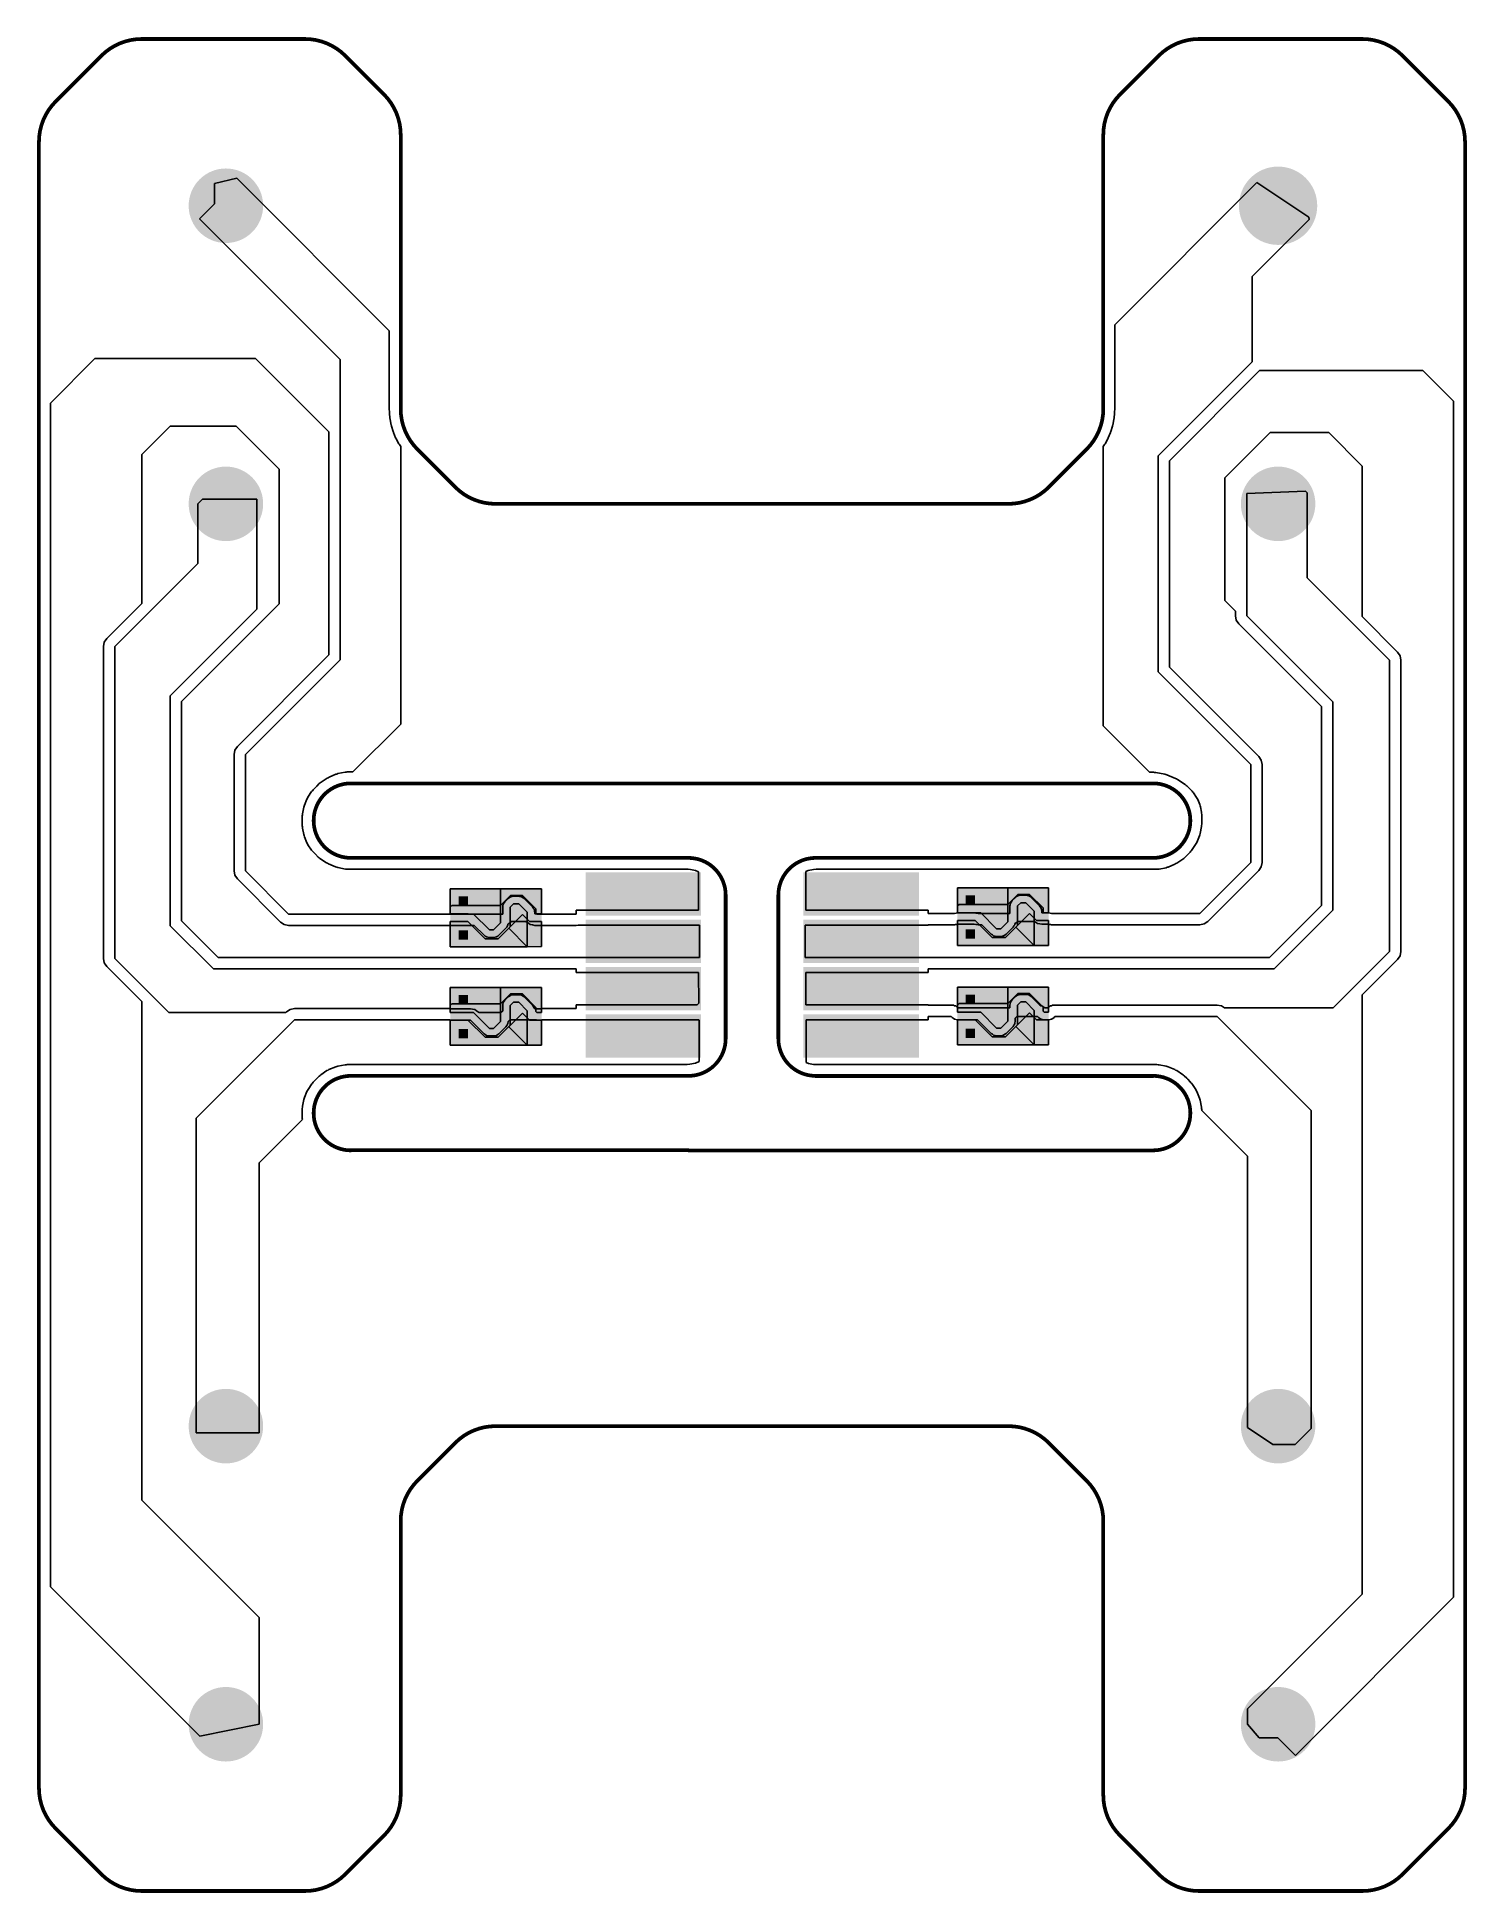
# Model space of a CAD drawing. Header units: millimetres. Extents: x 37 to 113.8, y 3.5 to 103.
import ezdxf

# ---------------------------------------------------------------- set-up
doc = ezdxf.new("R2010")
doc.units = ezdxf.units.MM
for name, color, linetype in [('Mechanical4', 56, 'Continuous'), ('MultiLayer', 9, 'Continuous'), ('TopLayer', 1, 'Continuous'), ('TopPaste', 8, 'Continuous'), ('TopSolder', 216, 'Continuous')]:
    doc.layers.add(name, color=color, linetype=linetype)

# ---------------------------------------------------------------- blocks, each defined once
blk = doc.blocks.new('C________2022______________ISOL_0_4_S_1')
at = {"layer": 'TopLayer'}
for points in [[(-1.55, 0.975), (-1.05, 0.975), (-1.05, 0.475), (-1.55, 0.475)], [(-1.55, -0.85), (-1.05, -0.85), (-1.05, -1.35), (-1.55, -1.35)]]:
    blk.add_hatch(color=1, dxfattribs=at).paths.add_polyline_path(points)
at = {"layer": 'TopSolder'}
for points in [[(-2, -1.725), (2.9, -1.725), (2.9, 1.375), (-2, 1.375)], [(-1.55, 0.975), (-1.05, 0.975), (-1.05, 0.475), (-1.55, 0.475)], [(-1.55, -0.85), (-1.05, -0.85), (-1.05, -1.35), (-1.55, -1.35)]]:
    blk.add_hatch(color=216, dxfattribs=at).paths.add_polyline_path(points)
at = {"layer": 'TopLayer'}
for p, q in [((-2, 0.025), (-2, 1.375)), ((-2, 1.375), (0.7, 1.375)), ((0.7, 1.375), (-2, 1.375)), ((-2, 1.375), (-2, 0.4)), ((0.7, 1.375), (0.7, -0.45)), ((2.9, 1.375), (0.7, 1.375)), ((0.7, 0.488), (1.237, 1.025)), ((1.237, 1.025), (1.875, 1.025)), ((1.875, 1.025), (2.6, 0.3)), ((2.9, 0.025), (2.9, 1.375)), ((-2, 0.4), (-1.912, 0.488)), ((-0.75, 0.025), (-2, 0.025)), ((-1.912, 0.488), (0.7, 0.488)), ((0.1, -0.825), (-0.75, 0.025)), ((1.4, 0.575), (1.225, 0.4)), ((1.225, 0.4), (1.225, -0.65)), ((1.675, 0.575), (1.4, 0.575)), ((2.125, 0.125), (1.675, 0.575)), ((2.125, -1.725), (2.125, 0.125)), ((2.6, 0.3), (2.6, 0.075)), ((2.6, 0.075), (2.65, 0.025)), ((2.65, 0.025), (2.9, 0.025)), ((-2, -0.375), (-2, -1.725)), ((-1.05, -0.375), (-2, -0.375)), ((-0.125, -1.3), (-1.05, -0.375)), ((0.325, -0.825), (0.1, -0.825)), ((0.7, -0.45), (0.325, -0.825)), ((1.225, -0.65), (0.575, -1.3)), ((1.138, -0.737), (1.875, 0)), ((2.125, -1.725), (1.138, -0.737)), ((1.875, 0), (2.25, -0.375)), ((2.25, -0.375), (2.9, -0.375)), ((2.9, -0.375), (2.9, -1.721)), ((-2, -1.725), (2.125, -1.725)), ((0.575, -1.3), (-0.125, -1.3)), ((2.9, -1.721), (2.125, -1.725))]:
    blk.add_line(p, q, dxfattribs=at)
at = {"layer": 'TopPaste'}
for p, q in [((0.7, 1.375), (-2, 1.375)), ((-2, 1.375), (-2, 0.4)), ((-2, 0.025), (-2, 1.375)), ((-2, 1.375), (0.7, 1.375)), ((2.9, 1.375), (0.7, 1.375)), ((0.7, 1.375), (0.7, -0.45)), ((0.7, 0.488), (1.237, 1.025)), ((1.237, 1.025), (1.875, 1.025)), ((1.875, 1.025), (2.6, 0.3)), ((2.9, 0.025), (2.9, 1.375)), ((-2, 0.4), (-1.912, 0.488)), ((-0.75, 0.025), (-2, 0.025)), ((-1.912, 0.488), (0.7, 0.488)), ((0.1, -0.825), (-0.75, 0.025)), ((1.4, 0.575), (1.225, 0.4)), ((1.225, 0.4), (1.225, -0.65)), ((1.675, 0.575), (1.4, 0.575)), ((2.125, 0.125), (1.675, 0.575)), ((2.125, -1.725), (2.125, 0.125)), ((2.6, 0.3), (2.6, 0.075)), ((2.6, 0.075), (2.65, 0.025)), ((2.65, 0.025), (2.9, 0.025)), ((-2, -0.375), (-2, -1.725)), ((-1.05, -0.375), (-2, -0.375)), ((-0.125, -1.3), (-1.05, -0.375)), ((0.325, -0.825), (0.1, -0.825)), ((0.7, -0.45), (0.325, -0.825)), ((1.225, -0.65), (0.575, -1.3)), ((1.138, -0.737), (1.875, 0)), ((2.125, -1.725), (1.138, -0.737)), ((1.875, 0), (2.25, -0.375)), ((2.25, -0.375), (2.9, -0.375)), ((2.9, -0.375), (2.9, -1.721)), ((-2, -1.725), (2.125, -1.725)), ((0.575, -1.3), (-0.125, -1.3)), ((2.9, -1.721), (2.125, -1.725))]:
    blk.add_line(p, q, dxfattribs=at)
blk = doc.blocks.new('C________2022______________ISOL_0_4_S_2')
at = {"layer": 'TopLayer'}
for points in [[(-1.55, 0.975), (-1.05, 0.975), (-1.05, 0.475), (-1.55, 0.475)], [(-1.55, -0.85), (-1.05, -0.85), (-1.05, -1.35), (-1.55, -1.35)]]:
    blk.add_hatch(color=1, dxfattribs=at).paths.add_polyline_path(points)
at = {"layer": 'TopSolder'}
for points in [[(-2, -1.725), (2.9, -1.725), (2.9, 1.375), (-2, 1.375)], [(-1.55, 0.975), (-1.05, 0.975), (-1.05, 0.475), (-1.55, 0.475)], [(-1.55, -0.85), (-1.05, -0.85), (-1.05, -1.35), (-1.55, -1.35)]]:
    blk.add_hatch(color=216, dxfattribs=at).paths.add_polyline_path(points)
at = {"layer": 'TopLayer'}
for p, q in [((-2, 0.025), (-2, 1.375)), ((-2, 1.375), (0.7, 1.375)), ((0.7, 1.375), (-2, 1.375)), ((-2, 1.375), (-2, 0.4)), ((0.7, 1.375), (0.7, -0.45)), ((2.9, 1.375), (0.7, 1.375)), ((0.7, 0.488), (1.237, 1.025)), ((1.237, 1.025), (1.875, 1.025)), ((1.875, 1.025), (2.6, 0.3)), ((2.9, 0.025), (2.9, 1.375)), ((-2, 0.4), (-1.912, 0.488)), ((-0.75, 0.025), (-2, 0.025)), ((-1.912, 0.488), (0.7, 0.488)), ((0.1, -0.825), (-0.75, 0.025)), ((1.4, 0.575), (1.225, 0.4)), ((1.225, 0.4), (1.225, -0.65)), ((1.675, 0.575), (1.4, 0.575)), ((2.125, 0.125), (1.675, 0.575)), ((2.125, -1.725), (2.125, 0.125)), ((2.6, 0.3), (2.6, 0.075)), ((2.6, 0.075), (2.65, 0.025)), ((2.65, 0.025), (2.9, 0.025)), ((-2, -0.375), (-2, -1.725)), ((-1.05, -0.375), (-2, -0.375)), ((-0.125, -1.3), (-1.05, -0.375)), ((0.325, -0.825), (0.1, -0.825)), ((0.7, -0.45), (0.325, -0.825)), ((1.225, -0.65), (0.575, -1.3)), ((1.138, -0.737), (1.875, 0)), ((2.125, -1.725), (1.138, -0.737)), ((1.875, 0), (2.25, -0.375)), ((2.25, -0.375), (2.9, -0.375)), ((2.9, -0.375), (2.9, -1.721)), ((-2, -1.725), (2.125, -1.725)), ((0.575, -1.3), (-0.125, -1.3)), ((2.9, -1.721), (2.125, -1.725))]:
    blk.add_line(p, q, dxfattribs=at)
at = {"layer": 'TopPaste'}
for p, q in [((0.7, 1.375), (-2, 1.375)), ((-2, 1.375), (-2, 0.4)), ((-2, 0.025), (-2, 1.375)), ((-2, 1.375), (0.7, 1.375)), ((2.9, 1.375), (0.7, 1.375)), ((0.7, 1.375), (0.7, -0.45)), ((0.7, 0.488), (1.237, 1.025)), ((1.237, 1.025), (1.875, 1.025)), ((1.875, 1.025), (2.6, 0.3)), ((2.9, 0.025), (2.9, 1.375)), ((-2, 0.4), (-1.912, 0.488)), ((-0.75, 0.025), (-2, 0.025)), ((-1.912, 0.488), (0.7, 0.488)), ((0.1, -0.825), (-0.75, 0.025)), ((1.4, 0.575), (1.225, 0.4)), ((1.225, 0.4), (1.225, -0.65)), ((1.675, 0.575), (1.4, 0.575)), ((2.125, 0.125), (1.675, 0.575)), ((2.125, -1.725), (2.125, 0.125)), ((2.6, 0.3), (2.6, 0.075)), ((2.6, 0.075), (2.65, 0.025)), ((2.65, 0.025), (2.9, 0.025)), ((-2, -0.375), (-2, -1.725)), ((-1.05, -0.375), (-2, -0.375)), ((-0.125, -1.3), (-1.05, -0.375)), ((0.325, -0.825), (0.1, -0.825)), ((0.7, -0.45), (0.325, -0.825)), ((1.225, -0.65), (0.575, -1.3)), ((1.138, -0.737), (1.875, 0)), ((2.125, -1.725), (1.138, -0.737)), ((1.875, 0), (2.25, -0.375)), ((2.25, -0.375), (2.9, -0.375)), ((2.9, -0.375), (2.9, -1.721)), ((-2, -1.725), (2.125, -1.725)), ((0.575, -1.3), (-0.125, -1.3)), ((2.9, -1.721), (2.125, -1.725))]:
    blk.add_line(p, q, dxfattribs=at)
blk = doc.blocks.new('EXEGER_IV_8_PIN_NO_STIFF_ISOL_0_4_3')
at = {"layer": 'TopLayer'}
for points in [[(-3, 0.434), (3, 0.434), (3, -0.566), (-3, -0.566)], [(-3, -0.704), (3, -0.704), (3, -1.704), (-3, -1.704)], [(-3, -2.106), (3, -2.106), (3, -3.106), (-3, -3.106)], [(-3, -3.244), (3, -3.244), (3, -4.244), (-3, -4.244)], [(-3, -4.646), (3, -4.646), (3, -5.646), (-3, -5.646)], [(-3, -5.784), (3, -5.784), (3, -6.784), (-3, -6.784)], [(-3, -7.186), (3, -7.186), (3, -8.186), (-3, -8.186)], [(-3, -8.324), (3, -8.324), (3, -9.324), (-3, -9.324)]]:
    blk.add_hatch(color=1, dxfattribs=at).paths.add_polyline_path(points)
at = {"layer": 'TopSolder'}
for points in [[(-3.1, 0.534), (3.1, 0.534), (3.1, -0.666), (-3.1, -0.666)], [(-3.1, -0.604), (3.1, -0.604), (3.1, -1.804), (-3.1, -1.804)], [(-3.1, -2.006), (3.1, -2.006), (3.1, -3.206), (-3.1, -3.206)], [(-3.1, -3.144), (3.1, -3.144), (3.1, -4.344), (-3.1, -4.344)], [(-3.1, -4.546), (3.1, -4.546), (3.1, -5.746), (-3.1, -5.746)], [(-3.1, -5.684), (3.1, -5.684), (3.1, -6.884), (-3.1, -6.884)], [(-3.1, -7.086), (3.1, -7.086), (3.1, -8.286), (-3.1, -8.286)], [(-3.1, -8.224), (3.1, -8.224), (3.1, -9.424), (-3.1, -9.424)]]:
    blk.add_hatch(color=216, dxfattribs=at).paths.add_polyline_path(points)
blk = doc.blocks.new('C________4___SM0_5___4')
at = {"layer": 'TopLayer'}
h = blk.add_hatch(color=1, dxfattribs=at)
edge = h.paths.add_edge_path()
edge.add_arc((0, 0), 2, 0, 360)
at = {"layer": 'TopPaste'}
h = blk.add_hatch(color=8, dxfattribs=at)
edge = h.paths.add_edge_path()
edge.add_arc((0, 0), 2, 0, 360)
at = {"layer": 'TopSolder'}
h = blk.add_hatch(color=216, dxfattribs=at)
edge = h.paths.add_edge_path()
edge.add_arc((0, 0), 2.102, 0, 360)
blk = doc.blocks.new('C________4___SM0_5___5')
at = {"layer": 'TopLayer'}
h = blk.add_hatch(color=1, dxfattribs=at)
edge = h.paths.add_edge_path()
edge.add_arc((0, 0), 2, 0, 360)
at = {"layer": 'TopPaste'}
h = blk.add_hatch(color=8, dxfattribs=at)
edge = h.paths.add_edge_path()
edge.add_arc((0, 0), 2, 0, 360)
at = {"layer": 'TopSolder'}
h = blk.add_hatch(color=216, dxfattribs=at)
edge = h.paths.add_edge_path()
edge.add_arc((0, 0), 2, 0, 360)
blk = doc.blocks.new('C________4___SM0_5___6')
at = {"layer": 'TopLayer'}
h = blk.add_hatch(color=1, dxfattribs=at)
edge = h.paths.add_edge_path()
edge.add_arc((0, 0), 2, 0, 360)
at = {"layer": 'TopPaste'}
h = blk.add_hatch(color=8, dxfattribs=at)
edge = h.paths.add_edge_path()
edge.add_arc((0, 0), 2, 0, 360)
at = {"layer": 'TopSolder'}
h = blk.add_hatch(color=216, dxfattribs=at)
edge = h.paths.add_edge_path()
edge.add_arc((0, 0), 2, 0, 360)
blk = doc.blocks.new('C________4___SM0_5___7')
at = {"layer": 'TopLayer'}
h = blk.add_hatch(color=1, dxfattribs=at)
edge = h.paths.add_edge_path()
edge.add_arc((0, 0), 2, 0, 360)
at = {"layer": 'TopPaste'}
h = blk.add_hatch(color=8, dxfattribs=at)
edge = h.paths.add_edge_path()
edge.add_arc((0, 0), 2, 0, 360)
at = {"layer": 'TopSolder'}
h = blk.add_hatch(color=216, dxfattribs=at)
edge = h.paths.add_edge_path()
edge.add_arc((0, 0), 2, 0, 360)
blk = doc.blocks.new('C________4___SM0_5___8')
at = {"layer": 'TopLayer'}
h = blk.add_hatch(color=1, dxfattribs=at)
edge = h.paths.add_edge_path()
edge.add_arc((0, 0), 2, 0, 360)
at = {"layer": 'TopPaste'}
h = blk.add_hatch(color=8, dxfattribs=at)
edge = h.paths.add_edge_path()
edge.add_arc((0, 0), 2, 0, 360)
at = {"layer": 'TopSolder'}
h = blk.add_hatch(color=216, dxfattribs=at)
edge = h.paths.add_edge_path()
edge.add_arc((0, 0), 2, 0, 360)
blk = doc.blocks.new('C________4___SM0_5___9')
at = {"layer": 'TopLayer'}
h = blk.add_hatch(color=1, dxfattribs=at)
edge = h.paths.add_edge_path()
edge.add_arc((0, 0), 2, 0, 360)
at = {"layer": 'TopPaste'}
h = blk.add_hatch(color=8, dxfattribs=at)
edge = h.paths.add_edge_path()
edge.add_arc((0, 0), 2, 0, 360)
at = {"layer": 'TopSolder'}
h = blk.add_hatch(color=216, dxfattribs=at)
edge = h.paths.add_edge_path()
edge.add_arc((0, 0), 2, 0, 360)
blk = doc.blocks.new('C________4___SM0_5___10')
at = {"layer": 'TopLayer'}
h = blk.add_hatch(color=1, dxfattribs=at)
edge = h.paths.add_edge_path()
edge.add_arc((0, 0), 2, 0, 360)
at = {"layer": 'TopPaste'}
h = blk.add_hatch(color=8, dxfattribs=at)
edge = h.paths.add_edge_path()
edge.add_arc((0, 0), 2, 0, 360)
at = {"layer": 'TopSolder'}
h = blk.add_hatch(color=216, dxfattribs=at)
edge = h.paths.add_edge_path()
edge.add_arc((0, 0), 2, 0, 360)
blk = doc.blocks.new('EXEGER_IV_8_PIN_NO_STIFF_ISOL_0_4_11')
at = {"layer": 'TopLayer'}
for points in [[(-3, 0.434), (3, 0.434), (3, -0.566), (-3, -0.566)], [(-3, -0.704), (3, -0.704), (3, -1.704), (-3, -1.704)], [(-3, -2.106), (3, -2.106), (3, -3.106), (-3, -3.106)], [(-3, -3.244), (3, -3.244), (3, -4.244), (-3, -4.244)], [(-3, -4.646), (3, -4.646), (3, -5.646), (-3, -5.646)], [(-3, -5.784), (3, -5.784), (3, -6.784), (-3, -6.784)], [(-3, -7.186), (3, -7.186), (3, -8.186), (-3, -8.186)], [(-3, -8.324), (3, -8.324), (3, -9.324), (-3, -9.324)]]:
    blk.add_hatch(color=1, dxfattribs=at).paths.add_polyline_path(points)
at = {"layer": 'TopSolder'}
for points in [[(-3.1, 0.534), (3.1, 0.534), (3.1, -0.666), (-3.1, -0.666)], [(-3.1, -0.604), (3.1, -0.604), (3.1, -1.804), (-3.1, -1.804)], [(-3.1, -2.006), (3.1, -2.006), (3.1, -3.206), (-3.1, -3.206)], [(-3.1, -3.144), (3.1, -3.144), (3.1, -4.344), (-3.1, -4.344)], [(-3.1, -4.546), (3.1, -4.546), (3.1, -5.746), (-3.1, -5.746)], [(-3.1, -5.684), (3.1, -5.684), (3.1, -6.884), (-3.1, -6.884)], [(-3.1, -7.086), (3.1, -7.086), (3.1, -8.286), (-3.1, -8.286)], [(-3.1, -8.224), (3.1, -8.224), (3.1, -9.424), (-3.1, -9.424)]]:
    blk.add_hatch(color=216, dxfattribs=at).paths.add_polyline_path(points)
blk = doc.blocks.new('C________2022______________ISOL_0_4_S_12')
at = {"layer": 'TopLayer'}
for points in [[(-1.55, 0.975), (-1.05, 0.975), (-1.05, 0.475), (-1.55, 0.475)], [(-1.55, -0.85), (-1.05, -0.85), (-1.05, -1.35), (-1.55, -1.35)]]:
    blk.add_hatch(color=1, dxfattribs=at).paths.add_polyline_path(points)
at = {"layer": 'TopSolder'}
for points in [[(-2, -1.725), (2.9, -1.725), (2.9, 1.375), (-2, 1.375)], [(-1.55, 0.975), (-1.05, 0.975), (-1.05, 0.475), (-1.55, 0.475)], [(-1.55, -0.85), (-1.05, -0.85), (-1.05, -1.35), (-1.55, -1.35)]]:
    blk.add_hatch(color=216, dxfattribs=at).paths.add_polyline_path(points)
at = {"layer": 'TopLayer'}
for p, q in [((-2, 0.025), (-2, 1.375)), ((-2, 1.375), (0.7, 1.375)), ((0.7, 1.375), (-2, 1.375)), ((-2, 1.375), (-2, 0.4)), ((0.7, 1.375), (0.7, -0.45)), ((2.9, 1.375), (0.7, 1.375)), ((0.7, 0.488), (1.237, 1.025)), ((1.237, 1.025), (1.875, 1.025)), ((1.875, 1.025), (2.6, 0.3)), ((2.9, 0.025), (2.9, 1.375)), ((-2, 0.4), (-1.912, 0.488)), ((-0.75, 0.025), (-2, 0.025)), ((-1.912, 0.488), (0.7, 0.488)), ((0.1, -0.825), (-0.75, 0.025)), ((1.4, 0.575), (1.225, 0.4)), ((1.225, 0.4), (1.225, -0.65)), ((1.675, 0.575), (1.4, 0.575)), ((2.125, 0.125), (1.675, 0.575)), ((2.125, -1.725), (2.125, 0.125)), ((2.6, 0.3), (2.6, 0.075)), ((2.6, 0.075), (2.65, 0.025)), ((2.65, 0.025), (2.9, 0.025)), ((-2, -0.375), (-2, -1.725)), ((-1.05, -0.375), (-2, -0.375)), ((-0.125, -1.3), (-1.05, -0.375)), ((0.325, -0.825), (0.1, -0.825)), ((0.7, -0.45), (0.325, -0.825)), ((1.225, -0.65), (0.575, -1.3)), ((1.138, -0.737), (1.875, 0)), ((2.125, -1.725), (1.138, -0.737)), ((1.875, 0), (2.25, -0.375)), ((2.25, -0.375), (2.9, -0.375)), ((2.9, -0.375), (2.9, -1.721)), ((-2, -1.725), (2.125, -1.725)), ((0.575, -1.3), (-0.125, -1.3)), ((2.9, -1.721), (2.125, -1.725))]:
    blk.add_line(p, q, dxfattribs=at)
at = {"layer": 'TopPaste'}
for p, q in [((0.7, 1.375), (-2, 1.375)), ((-2, 1.375), (-2, 0.4)), ((-2, 0.025), (-2, 1.375)), ((-2, 1.375), (0.7, 1.375)), ((2.9, 1.375), (0.7, 1.375)), ((0.7, 1.375), (0.7, -0.45)), ((0.7, 0.488), (1.237, 1.025)), ((1.237, 1.025), (1.875, 1.025)), ((1.875, 1.025), (2.6, 0.3)), ((2.9, 0.025), (2.9, 1.375)), ((-2, 0.4), (-1.912, 0.488)), ((-0.75, 0.025), (-2, 0.025)), ((-1.912, 0.488), (0.7, 0.488)), ((0.1, -0.825), (-0.75, 0.025)), ((1.4, 0.575), (1.225, 0.4)), ((1.225, 0.4), (1.225, -0.65)), ((1.675, 0.575), (1.4, 0.575)), ((2.125, 0.125), (1.675, 0.575)), ((2.125, -1.725), (2.125, 0.125)), ((2.6, 0.3), (2.6, 0.075)), ((2.6, 0.075), (2.65, 0.025)), ((2.65, 0.025), (2.9, 0.025)), ((-2, -0.375), (-2, -1.725)), ((-1.05, -0.375), (-2, -0.375)), ((-0.125, -1.3), (-1.05, -0.375)), ((0.325, -0.825), (0.1, -0.825)), ((0.7, -0.45), (0.325, -0.825)), ((1.225, -0.65), (0.575, -1.3)), ((1.138, -0.737), (1.875, 0)), ((2.125, -1.725), (1.138, -0.737)), ((1.875, 0), (2.25, -0.375)), ((2.25, -0.375), (2.9, -0.375)), ((2.9, -0.375), (2.9, -1.721)), ((-2, -1.725), (2.125, -1.725)), ((0.575, -1.3), (-0.125, -1.3)), ((2.9, -1.721), (2.125, -1.725))]:
    blk.add_line(p, q, dxfattribs=at)
blk = doc.blocks.new('C________2022______________ISOL_0_4_S_13')
at = {"layer": 'TopLayer'}
for points in [[(-1.55, 0.975), (-1.05, 0.975), (-1.05, 0.475), (-1.55, 0.475)], [(-1.55, -0.85), (-1.05, -0.85), (-1.05, -1.35), (-1.55, -1.35)]]:
    blk.add_hatch(color=1, dxfattribs=at).paths.add_polyline_path(points)
at = {"layer": 'TopSolder'}
for points in [[(-2, -1.725), (2.9, -1.725), (2.9, 1.375), (-2, 1.375)], [(-1.55, 0.975), (-1.05, 0.975), (-1.05, 0.475), (-1.55, 0.475)], [(-1.55, -0.85), (-1.05, -0.85), (-1.05, -1.35), (-1.55, -1.35)]]:
    blk.add_hatch(color=216, dxfattribs=at).paths.add_polyline_path(points)
at = {"layer": 'TopLayer'}
for p, q in [((-2, 0.025), (-2, 1.375)), ((-2, 1.375), (0.7, 1.375)), ((0.7, 1.375), (-2, 1.375)), ((-2, 1.375), (-2, 0.4)), ((0.7, 1.375), (0.7, -0.45)), ((2.9, 1.375), (0.7, 1.375)), ((0.7, 0.488), (1.237, 1.025)), ((1.237, 1.025), (1.875, 1.025)), ((1.875, 1.025), (2.6, 0.3)), ((2.9, 0.025), (2.9, 1.375)), ((-2, 0.4), (-1.912, 0.488)), ((-0.75, 0.025), (-2, 0.025)), ((-1.912, 0.488), (0.7, 0.488)), ((0.1, -0.825), (-0.75, 0.025)), ((1.4, 0.575), (1.225, 0.4)), ((1.225, 0.4), (1.225, -0.65)), ((1.675, 0.575), (1.4, 0.575)), ((2.125, 0.125), (1.675, 0.575)), ((2.125, -1.725), (2.125, 0.125)), ((2.6, 0.3), (2.6, 0.075)), ((2.6, 0.075), (2.65, 0.025)), ((2.65, 0.025), (2.9, 0.025)), ((-2, -0.375), (-2, -1.725)), ((-1.05, -0.375), (-2, -0.375)), ((-0.125, -1.3), (-1.05, -0.375)), ((0.325, -0.825), (0.1, -0.825)), ((0.7, -0.45), (0.325, -0.825)), ((1.225, -0.65), (0.575, -1.3)), ((1.138, -0.737), (1.875, 0)), ((2.125, -1.725), (1.138, -0.737)), ((1.875, 0), (2.25, -0.375)), ((2.25, -0.375), (2.9, -0.375)), ((2.9, -0.375), (2.9, -1.721)), ((-2, -1.725), (2.125, -1.725)), ((0.575, -1.3), (-0.125, -1.3)), ((2.9, -1.721), (2.125, -1.725))]:
    blk.add_line(p, q, dxfattribs=at)
at = {"layer": 'TopPaste'}
for p, q in [((0.7, 1.375), (-2, 1.375)), ((-2, 1.375), (-2, 0.4)), ((-2, 0.025), (-2, 1.375)), ((-2, 1.375), (0.7, 1.375)), ((2.9, 1.375), (0.7, 1.375)), ((0.7, 1.375), (0.7, -0.45)), ((0.7, 0.488), (1.237, 1.025)), ((1.237, 1.025), (1.875, 1.025)), ((1.875, 1.025), (2.6, 0.3)), ((2.9, 0.025), (2.9, 1.375)), ((-2, 0.4), (-1.912, 0.488)), ((-0.75, 0.025), (-2, 0.025)), ((-1.912, 0.488), (0.7, 0.488)), ((0.1, -0.825), (-0.75, 0.025)), ((1.4, 0.575), (1.225, 0.4)), ((1.225, 0.4), (1.225, -0.65)), ((1.675, 0.575), (1.4, 0.575)), ((2.125, 0.125), (1.675, 0.575)), ((2.125, -1.725), (2.125, 0.125)), ((2.6, 0.3), (2.6, 0.075)), ((2.6, 0.075), (2.65, 0.025)), ((2.65, 0.025), (2.9, 0.025)), ((-2, -0.375), (-2, -1.725)), ((-1.05, -0.375), (-2, -0.375)), ((-0.125, -1.3), (-1.05, -0.375)), ((0.325, -0.825), (0.1, -0.825)), ((0.7, -0.45), (0.325, -0.825)), ((1.225, -0.65), (0.575, -1.3)), ((1.138, -0.737), (1.875, 0)), ((2.125, -1.725), (1.138, -0.737)), ((1.875, 0), (2.25, -0.375)), ((2.25, -0.375), (2.9, -0.375)), ((2.9, -0.375), (2.9, -1.721)), ((-2, -1.725), (2.125, -1.725)), ((0.575, -1.3), (-0.125, -1.3)), ((2.9, -1.721), (2.125, -1.725))]:
    blk.add_line(p, q, dxfattribs=at)
blk = doc.blocks.new('C________4___SM0_5___14')
at = {"layer": 'TopLayer'}
h = blk.add_hatch(color=1, dxfattribs=at)
edge = h.paths.add_edge_path()
edge.add_arc((0, 0), 2, 0, 360)
at = {"layer": 'TopPaste'}
h = blk.add_hatch(color=8, dxfattribs=at)
edge = h.paths.add_edge_path()
edge.add_arc((0, 0), 2, 0, 360)
at = {"layer": 'TopSolder'}
h = blk.add_hatch(color=216, dxfattribs=at)
edge = h.paths.add_edge_path()
edge.add_arc((0, 0), 2, 0, 360)

msp = doc.modelspace()

# ---------------------------------------------------------------- linework, layer by layer
at = {"layer": 'Mechanical4', "const_width": 0.2}
for points in [[(40.479, 102.052, -0.198912), (42.647, 102.95)], [(51.405, 102.95, -0.198912), (53.573, 102.052)], [(97.255, 102.052, -0.198912), (99.423, 102.95)], [(108.181, 102.95, -0.198912), (110.349, 102.052)], [(37.125, 97.428, -0.198912), (38.023, 99.596)], [(55.652, 99.973, -0.198912), (56.55, 97.805)], [(94.278, 97.805, -0.198912), (95.176, 99.973)], [(112.805, 99.596, -0.198912), (113.703, 97.428)], [(57.448, 80.927, -0.198912), (56.55, 83.095)], [(94.278, 83.095, -0.198912), (93.38, 80.927)], [(61.645, 78, -0.198912), (59.477, 78.898)], [(91.351, 78.898, -0.198912), (89.183, 78)], [(51.875, 60.998, -0.414214), (53.875, 62.998)], [(96.953, 62.998, -0.414214), (98.953, 60.998)], [(53.875, 58.998, -0.414214), (51.875, 60.998)], [(98.953, 60.998, -0.414214), (96.953, 58.998)], [(72, 58.998, -0.414214), (74, 56.998)], [(76.828, 56.998, -0.414214), (78.828, 58.998)], [(74, 49.3, -0.414214), (72, 47.3)], [(78.828, 47.3, -0.414214), (76.828, 49.3)], [(51.875, 45.3, -0.414214), (53.875, 47.3)], [(96.953, 47.3, -0.414214), (98.953, 45.3)], [(53.875, 43.3, -0.414214), (51.875, 45.3)], [(98.953, 45.3, -0.414214), (96.953, 43.3)], [(59.477, 27.602, -0.198912), (61.645, 28.5)], [(89.183, 28.5, -0.198912), (91.351, 27.602)], [(56.55, 23.405, -0.198912), (57.448, 25.573)], [(93.38, 25.573, -0.198912), (94.278, 23.405)], [(38.023, 6.904, -0.198912), (37.125, 9.072)], [(113.703, 9.072, -0.198912), (112.805, 6.904)], [(56.55, 8.695, -0.198912), (55.652, 6.527)], [(95.176, 6.527, -0.198912), (94.278, 8.695)], [(42.647, 3.55, -0.198912), (40.479, 4.448)], [(53.573, 4.448, -0.198912), (51.405, 3.55)], [(99.423, 3.55, -0.198912), (97.255, 4.448)], [(110.349, 4.448, -0.198912), (108.181, 3.55)]]:
    msp.add_lwpolyline(points, format="xyb", dxfattribs=at)
at = {"layer": 'Mechanical4'}
for points, const_width in [([(42.647, 102.95), (43.2, 102.95)], 0.2), ([(43.2, 102.95), (51.405, 102.95)], 0.2), ([(99.423, 102.95), (107.628, 102.95)], 0.2), ([(107.628, 102.95), (108.181, 102.95)], 0.2), ([(38.023, 99.596), (40.479, 102.052)], 0.2), ([(53.573, 102.052), (55.652, 99.973)], 0.2), ([(95.176, 99.973), (97.255, 102.052)], 0.2), ([(110.349, 102.052), (112.805, 99.596)], 0.2), ([(56.55, 83.095), (56.55, 97.805)], 0.2), ([(94.278, 83.095), (94.278, 97.805)], 0.2), ([(37.125, 53.25), (37.125, 97.428)], 0.2), ([(113.703, 53.25), (113.703, 97.428)], 0.2), ([(57.448, 80.927), (59.477, 78.898)], 0.2), ([(91.351, 78.898), (93.38, 80.927)], 0.2), ([(61.645, 78), (75.414, 78)], 0.2), ([(75.414, 78), (89.183, 78)], 0.2), ([(53.875, 62.989), (67, 62.989)], 0.2), ([(67, 62.989), (72, 62.989)], 0.2), ([(72, 62.989), (78.828, 62.989)], 0.2), ([(78.828, 62.989), (83.828, 62.989)], 0.2), ([(83.828, 62.989), (96.953, 62.989)], 0.2), ([(53.875, 58.998), (67, 58.998)], 0.2), ([(67, 58.998), (72, 58.998)], 0.2), ([(78.828, 58.998), (83.828, 58.998)], 0.2), ([(83.828, 58.998), (96.953, 58.998)], 0.2), ([(74, 56.375), (74, 56.998)], 0.2), ([(76.828, 56.998), (76.828, 56.375)], 0.2), ([(74, 50.125), (74, 56.375)], 0.2), ([(74, 50.125), (74, 56.375)], 0.1), ([(76.828, 50.125), (76.828, 56.375)], 0.2), ([(76.828, 50.125), (76.828, 56.375)], 0.1), ([(37.125, 9.072), (37.125, 53.25)], 0.2), ([(113.703, 9.072), (113.703, 53.25)], 0.2), ([(74, 50.125), (74, 49.3)], 0.2), ([(76.828, 49.3), (76.828, 50.125)], 0.2), ([(53.875, 47.3), (67, 47.3)], 0.2), ([(67, 47.3), (72, 47.3)], 0.2), ([(78.828, 47.291), (83.828, 47.291)], 0.2), ([(83.828, 47.291), (96.953, 47.291)], 0.2), ([(53.875, 43.309), (67, 43.309)], 0.2), ([(67, 43.309), (72, 43.309)], 0.2), ([(72, 43.3), (78.828, 43.3)], 0.2), ([(78.828, 43.3), (83.828, 43.3)], 0.2), ([(83.828, 43.3), (96.953, 43.3)], 0.2), ([(61.645, 28.5), (75.414, 28.5)], 0.2), ([(75.414, 28.5), (89.183, 28.5)], 0.2), ([(57.448, 25.573), (59.477, 27.602)], 0.2), ([(91.351, 27.602), (93.38, 25.573)], 0.2), ([(56.55, 8.695), (56.55, 23.405)], 0.2), ([(94.278, 8.695), (94.278, 23.405)], 0.2), ([(38.023, 6.904), (40.479, 4.448)], 0.2), ([(110.349, 4.448), (112.805, 6.904)], 0.2), ([(53.573, 4.448), (55.652, 6.527)], 0.2), ([(95.176, 6.527), (97.255, 4.448)], 0.2), ([(42.647, 3.55), (43.2, 3.55)], 0.2), ([(43.2, 3.55), (51.405, 3.55)], 0.2), ([(99.423, 3.55), (107.628, 3.55)], 0.2), ([(107.628, 3.55), (108.181, 3.55)], 0.2)]:
    msp.add_lwpolyline(points, dxfattribs=dict(at, const_width=const_width))
for points, const_width in [([(42.597, 102.95, 1), (42.697, 102.95, 1)], 0.1), ([(42.597, 102.95, 1), (42.697, 102.95, 1)], 0.1), ([(43.15, 102.95, 1), (43.25, 102.95, 1)], 0.1), ([(43.15, 102.95, 1), (43.25, 102.95, 1)], 0.1), ([(51.355, 102.95, 1), (51.455, 102.95, 1)], 0.1), ([(51.355, 102.95, 1), (51.455, 102.95, 1)], 0.1), ([(99.373, 102.95, 1), (99.473, 102.95, 1)], 0.1), ([(99.373, 102.95, 1), (99.473, 102.95, 1)], 0.1), ([(107.578, 102.95, 1), (107.678, 102.95, 1)], 0.1), ([(107.578, 102.95, 1), (107.678, 102.95, 1)], 0.1), ([(108.131, 102.95, 1), (108.231, 102.95, 1)], 0.1), ([(108.131, 102.95, 1), (108.231, 102.95, 1)], 0.1), ([(40.429, 102.052, 1), (40.529, 102.052, 1)], 0.1), ([(40.429, 102.052, 1), (40.529, 102.052, 1)], 0.1), ([(53.523, 102.052, 1), (53.623, 102.052, 1)], 0.1), ([(53.523, 102.052, 1), (53.623, 102.052, 1)], 0.1), ([(97.205, 102.052, 1), (97.305, 102.052, 1)], 0.1), ([(97.205, 102.052, 1), (97.305, 102.052, 1)], 0.1), ([(110.299, 102.052, 1), (110.399, 102.052, 1)], 0.1), ([(110.299, 102.052, 1), (110.399, 102.052, 1)], 0.1), ([(37.973, 99.596, 1), (38.073, 99.596, 1)], 0.1), ([(37.973, 99.596, 1), (38.073, 99.596, 1)], 0.1), ([(55.602, 99.973, 1), (55.702, 99.973, 1)], 0.1), ([(55.602, 99.973, 1), (55.702, 99.973, 1)], 0.1), ([(95.126, 99.973, 1), (95.226, 99.973, 1)], 0.1), ([(95.126, 99.973, 1), (95.226, 99.973, 1)], 0.1), ([(112.755, 99.596, 1), (112.855, 99.596, 1)], 0.1), ([(112.755, 99.596, 1), (112.855, 99.596, 1)], 0.1), ([(56.5, 97.805, 1), (56.6, 97.805, 1)], 0.1), ([(56.5, 97.805, 1), (56.6, 97.805, 1)], 0.1), ([(94.228, 97.805, 1), (94.328, 97.805, 1)], 0.1), ([(94.228, 97.805, 1), (94.328, 97.805, 1)], 0.1), ([(37.075, 97.428, 1), (37.175, 97.428, 1)], 0.1), ([(37.075, 97.428, 1), (37.175, 97.428, 1)], 0.1), ([(113.653, 97.428, 1), (113.753, 97.428, 1)], 0.1), ([(113.653, 97.428, 1), (113.753, 97.428, 1)], 0.1), ([(56.5, 83.095, 1), (56.6, 83.095, 1)], 0.1), ([(56.5, 83.095, 1), (56.6, 83.095, 1)], 0.1), ([(94.228, 83.095, 1), (94.328, 83.095, 1)], 0.1), ([(94.228, 83.095, 1), (94.328, 83.095, 1)], 0.1), ([(57.398, 80.927, 1), (57.498, 80.927, 1)], 0.1), ([(57.398, 80.927, 1), (57.498, 80.927, 1)], 0.1), ([(93.33, 80.927, 1), (93.43, 80.927, 1)], 0.1), ([(93.33, 80.927, 1), (93.43, 80.927, 1)], 0.1), ([(59.427, 78.898, 1), (59.527, 78.898, 1)], 0.1), ([(59.427, 78.898, 1), (59.527, 78.898, 1)], 0.1), ([(91.301, 78.898, 1), (91.401, 78.898, 1)], 0.1), ([(91.301, 78.898, 1), (91.401, 78.898, 1)], 0.1), ([(61.595, 78, 1), (61.695, 78, 1)], 0.1), ([(61.595, 78, 1), (61.695, 78, 1)], 0.1), ([(75.364, 78, 1), (75.464, 78, 1)], 0.1), ([(75.364, 78, 1), (75.464, 78, 1)], 0.1), ([(89.133, 78, 1), (89.233, 78, 1)], 0.1), ([(89.133, 78, 1), (89.233, 78, 1)], 0.1), ([(53.825, 62.998, 1), (53.925, 62.998, 1)], 0.1), ([(53.825, 62.989, 1), (53.925, 62.989, 1)], 0.1), ([(66.95, 62.989, 1), (67.05, 62.989, 1)], 0.1), ([(66.95, 62.989, 1), (67.05, 62.989, 1)], 0.1), ([(71.95, 62.989, 1), (72.05, 62.989, 1)], 0.1), ([(71.95, 62.989, 1), (72.05, 62.989, 1)], 0.1), ([(78.778, 62.989, 1), (78.878, 62.989, 1)], 0.1), ([(78.778, 62.989, 1), (78.878, 62.989, 1)], 0.1), ([(83.778, 62.989, 1), (83.878, 62.989, 1)], 0.1), ([(83.778, 62.989, 1), (83.878, 62.989, 1)], 0.1), ([(96.903, 62.998, 1), (97.003, 62.998, 1)], 0.1), ([(96.903, 62.989, 1), (97.003, 62.989, 1)], 0.1), ([(51.825, 60.998, 1), (51.925, 60.998, 1)], 0.1), ([(51.825, 60.998, 1), (51.925, 60.998, 1)], 0.1), ([(98.903, 60.998, 1), (99.003, 60.998, 1)], 0.1), ([(98.903, 60.998, 1), (99.003, 60.998, 1)], 0.1), ([(53.825, 58.998, 1), (53.925, 58.998, 1)], 0.1), ([(53.825, 58.998, 1), (53.925, 58.998, 1)], 0.1), ([(66.95, 58.998, 1), (67.05, 58.998, 1)], 0.1), ([(66.95, 58.998, 1), (67.05, 58.998, 1)], 0.1), ([(71.95, 58.998, 1), (72.05, 58.998, 1)], 0.1), ([(71.95, 58.998, 1), (72.05, 58.998, 1)], 0.1), ([(78.778, 58.998, 1), (78.878, 58.998, 1)], 0.1), ([(78.778, 58.998, 1), (78.878, 58.998, 1)], 0.1), ([(83.778, 58.998, 1), (83.878, 58.998, 1)], 0.1), ([(83.778, 58.998, 1), (83.878, 58.998, 1)], 0.1), ([(96.903, 58.998, 1), (97.003, 58.998, 1)], 0.1), ([(96.903, 58.998, 1), (97.003, 58.998, 1)], 0.1), ([(73.95, 56.998, 1), (74.05, 56.998, 1)], 0.1), ([(73.95, 56.998, 1), (74.05, 56.998, 1)], 0.1), ([(76.778, 56.998, 1), (76.878, 56.998, 1)], 0.1), ([(76.778, 56.998, 1), (76.878, 56.998, 1)], 0.1), ([(73.95, 56.375, 1), (74.05, 56.375, 1)], 0.1), ([(73.95, 56.375, 1), (74.05, 56.375, 1)], 0.1), ([(73.975, 56.375, 1), (74.025, 56.375, 1)], 0.05), ([(76.778, 56.375, 1), (76.878, 56.375, 1)], 0.1), ([(76.778, 56.375, 1), (76.878, 56.375, 1)], 0.1), ([(76.803, 56.375, 1), (76.853, 56.375, 1)], 0.05), ([(37.075, 53.25, 1), (37.175, 53.25, 1)], 0.1), ([(37.075, 53.25, 1), (37.175, 53.25, 1)], 0.1), ([(113.653, 53.25, 1), (113.753, 53.25, 1)], 0.1), ([(113.653, 53.25, 1), (113.753, 53.25, 1)], 0.1), ([(73.95, 50.125, 1), (74.05, 50.125, 1)], 0.1), ([(73.95, 50.125, 1), (74.05, 50.125, 1)], 0.1), ([(73.975, 50.125, 1), (74.025, 50.125, 1)], 0.05), ([(76.778, 50.125, 1), (76.878, 50.125, 1)], 0.1), ([(76.778, 50.125, 1), (76.878, 50.125, 1)], 0.1), ([(76.803, 50.125, 1), (76.853, 50.125, 1)], 0.05), ([(73.95, 49.3, 1), (74.05, 49.3, 1)], 0.1), ([(73.95, 49.3, 1), (74.05, 49.3, 1)], 0.1), ([(76.778, 49.3, 1), (76.878, 49.3, 1)], 0.1), ([(76.778, 49.3, 1), (76.878, 49.3, 1)], 0.1), ([(53.825, 47.3, 1), (53.925, 47.3, 1)], 0.1), ([(53.825, 47.3, 1), (53.925, 47.3, 1)], 0.1), ([(66.95, 47.3, 1), (67.05, 47.3, 1)], 0.1), ([(66.95, 47.3, 1), (67.05, 47.3, 1)], 0.1), ([(71.95, 47.3, 1), (72.05, 47.3, 1)], 0.1), ([(71.95, 47.3, 1), (72.05, 47.3, 1)], 0.1), ([(78.778, 47.3, 1), (78.878, 47.3, 1)], 0.1), ([(78.778, 47.291, 1), (78.878, 47.291, 1)], 0.1), ([(83.778, 47.291, 1), (83.878, 47.291, 1)], 0.1), ([(83.778, 47.291, 1), (83.878, 47.291, 1)], 0.1), ([(96.903, 47.3, 1), (97.003, 47.3, 1)], 0.1), ([(96.903, 47.291, 1), (97.003, 47.291, 1)], 0.1), ([(51.825, 45.3, 1), (51.925, 45.3, 1)], 0.1), ([(51.825, 45.3, 1), (51.925, 45.3, 1)], 0.1), ([(98.903, 45.3, 1), (99.003, 45.3, 1)], 0.1), ([(98.903, 45.3, 1), (99.003, 45.3, 1)], 0.1), ([(53.825, 43.309, 1), (53.925, 43.309, 1)], 0.1), ([(53.825, 43.3, 1), (53.925, 43.3, 1)], 0.1), ([(66.95, 43.309, 1), (67.05, 43.309, 1)], 0.1), ([(66.95, 43.309, 1), (67.05, 43.309, 1)], 0.1), ([(71.95, 43.309, 1), (72.05, 43.309, 1)], 0.1), ([(71.95, 43.3, 1), (72.05, 43.3, 1)], 0.1), ([(78.778, 43.3, 1), (78.878, 43.3, 1)], 0.1), ([(78.778, 43.3, 1), (78.878, 43.3, 1)], 0.1), ([(83.778, 43.3, 1), (83.878, 43.3, 1)], 0.1), ([(83.778, 43.3, 1), (83.878, 43.3, 1)], 0.1), ([(96.903, 43.3, 1), (97.003, 43.3, 1)], 0.1), ([(96.903, 43.3, 1), (97.003, 43.3, 1)], 0.1), ([(61.595, 28.5, 1), (61.695, 28.5, 1)], 0.1), ([(61.595, 28.5, 1), (61.695, 28.5, 1)], 0.1), ([(75.364, 28.5, 1), (75.464, 28.5, 1)], 0.1), ([(75.364, 28.5, 1), (75.464, 28.5, 1)], 0.1), ([(89.133, 28.5, 1), (89.233, 28.5, 1)], 0.1), ([(89.133, 28.5, 1), (89.233, 28.5, 1)], 0.1), ([(59.427, 27.602, 1), (59.527, 27.602, 1)], 0.1), ([(59.427, 27.602, 1), (59.527, 27.602, 1)], 0.1), ([(91.301, 27.602, 1), (91.401, 27.602, 1)], 0.1), ([(91.301, 27.602, 1), (91.401, 27.602, 1)], 0.1), ([(57.398, 25.573, 1), (57.498, 25.573, 1)], 0.1), ([(57.398, 25.573, 1), (57.498, 25.573, 1)], 0.1), ([(93.33, 25.573, 1), (93.43, 25.573, 1)], 0.1), ([(93.33, 25.573, 1), (93.43, 25.573, 1)], 0.1), ([(56.5, 23.405, 1), (56.6, 23.405, 1)], 0.1), ([(56.5, 23.405, 1), (56.6, 23.405, 1)], 0.1), ([(94.228, 23.405, 1), (94.328, 23.405, 1)], 0.1), ([(94.228, 23.405, 1), (94.328, 23.405, 1)], 0.1), ([(37.075, 9.072, 1), (37.175, 9.072, 1)], 0.1), ([(37.075, 9.072, 1), (37.175, 9.072, 1)], 0.1), ([(113.653, 9.072, 1), (113.753, 9.072, 1)], 0.1), ([(113.653, 9.072, 1), (113.753, 9.072, 1)], 0.1), ([(56.5, 8.695, 1), (56.6, 8.695, 1)], 0.1), ([(56.5, 8.695, 1), (56.6, 8.695, 1)], 0.1), ([(94.228, 8.695, 1), (94.328, 8.695, 1)], 0.1), ([(94.228, 8.695, 1), (94.328, 8.695, 1)], 0.1), ([(37.973, 6.904, 1), (38.073, 6.904, 1)], 0.1), ([(37.973, 6.904, 1), (38.073, 6.904, 1)], 0.1), ([(112.755, 6.904, 1), (112.855, 6.904, 1)], 0.1), ([(112.755, 6.904, 1), (112.855, 6.904, 1)], 0.1), ([(55.602, 6.527, 1), (55.702, 6.527, 1)], 0.1), ([(55.602, 6.527, 1), (55.702, 6.527, 1)], 0.1), ([(95.126, 6.527, 1), (95.226, 6.527, 1)], 0.1), ([(95.126, 6.527, 1), (95.226, 6.527, 1)], 0.1), ([(40.429, 4.448, 1), (40.529, 4.448, 1)], 0.1), ([(40.429, 4.448, 1), (40.529, 4.448, 1)], 0.1), ([(53.523, 4.448, 1), (53.623, 4.448, 1)], 0.1), ([(53.523, 4.448, 1), (53.623, 4.448, 1)], 0.1), ([(97.205, 4.448, 1), (97.305, 4.448, 1)], 0.1), ([(97.205, 4.448, 1), (97.305, 4.448, 1)], 0.1), ([(110.299, 4.448, 1), (110.399, 4.448, 1)], 0.1), ([(110.299, 4.448, 1), (110.399, 4.448, 1)], 0.1), ([(42.597, 3.55, 1), (42.697, 3.55, 1)], 0.1), ([(42.597, 3.55, 1), (42.697, 3.55, 1)], 0.1), ([(43.15, 3.55, 1), (43.25, 3.55, 1)], 0.1), ([(43.15, 3.55, 1), (43.25, 3.55, 1)], 0.1), ([(51.355, 3.55, 1), (51.455, 3.55, 1)], 0.1), ([(51.355, 3.55, 1), (51.455, 3.55, 1)], 0.1), ([(99.373, 3.55, 1), (99.473, 3.55, 1)], 0.1), ([(99.373, 3.55, 1), (99.473, 3.55, 1)], 0.1), ([(107.578, 3.55, 1), (107.678, 3.55, 1)], 0.1), ([(107.578, 3.55, 1), (107.678, 3.55, 1)], 0.1), ([(108.131, 3.55, 1), (108.231, 3.55, 1)], 0.1), ([(108.131, 3.55, 1), (108.231, 3.55, 1)], 0.1)]:
    msp.add_lwpolyline(points, format="xyb", close=True, dxfattribs=dict(at, const_width=const_width))
at = {"layer": 'MultiLayer'}
for p, q in [((52.613, 62.556), (52.937, 62.772)), ((52.937, 62.772), (53.297, 62.922)), ((53.297, 62.922), (53.68, 62.998)), ((53.68, 62.998), (53.875, 62.998)), ((53.875, 62.998), (75.414, 62.989)), ((53.875, 62.998), (53.875, 62.998)), ((75.414, 62.989), (96.728, 62.989)), ((96.728, 62.989), (96.976, 62.989)), ((96.976, 62.989), (97.464, 62.892)), ((97.464, 62.892), (97.923, 62.702)), ((51.944, 61.598), (52.079, 61.925)), ((52.079, 61.925), (52.276, 62.219)), ((52.276, 62.219), (52.401, 62.344)), ((52.401, 62.344), (52.475, 62.418)), ((52.401, 62.344), (52.401, 62.344)), ((52.475, 62.418), (52.613, 62.556)), ((97.923, 62.702), (98.336, 62.426)), ((98.336, 62.426), (98.512, 62.25)), ((98.512, 62.25), (98.512, 62.25)), ((98.512, 62.25), (98.617, 62.145)), ((98.617, 62.145), (98.781, 61.899)), ((98.781, 61.899), (98.895, 61.625)), ((51.875, 61.251), (51.944, 61.598)), ((51.875, 61.074), (51.875, 61.251)), ((51.875, 60.892), (51.875, 61.074)), ((51.875, 60.716), (51.875, 60.892)), ((51.875, 60.892), (51.875, 60.892)), ((98.953, 60.803), (98.876, 60.42)), ((98.895, 61.625), (98.953, 61.334)), ((98.953, 61.334), (98.953, 61.186)), ((98.953, 61.186), (98.953, 61.186)), ((98.953, 61.186), (98.953, 60.998)), ((98.953, 60.998), (98.953, 60.803)), ((51.944, 60.37), (51.875, 60.716)), ((52.079, 60.043), (51.944, 60.37)), ((52.275, 59.75), (52.079, 60.043)), ((98.727, 60.06), (98.511, 59.736)), ((98.876, 60.42), (98.727, 60.06)), ((52.4, 59.625), (52.275, 59.75)), ((52.549, 59.476), (52.4, 59.625)), ((52.9, 59.241), (52.549, 59.476)), ((53.29, 59.08), (52.9, 59.241)), ((53.704, 58.998), (53.29, 59.08)), ((53.915, 58.998), (53.704, 58.998)), ((72, 58.998), (53.915, 58.998)), ((72.19, 58.988), (72, 58.998)), ((72, 58.998), (72, 58.998)), ((72.562, 58.914), (72.19, 58.988)), ((72.913, 58.769), (72.562, 58.914)), ((73.229, 58.558), (72.913, 58.769)), ((78.251, 58.91), (77.881, 58.757)), ((78.643, 58.988), (78.251, 58.91)), ((78.843, 58.998), (78.643, 58.988)), ((96.956, 58.998), (78.843, 58.998)), ((97.15, 58.998), (96.956, 58.998)), ((96.956, 58.998), (96.956, 58.998)), ((97.531, 59.073), (97.15, 58.998)), ((97.89, 59.222), (97.531, 59.073)), ((98.213, 59.438), (97.89, 59.222)), ((98.35, 59.575), (98.213, 59.438)), ((98.373, 59.598), (98.35, 59.575)), ((98.511, 59.736), (98.373, 59.598)), ((98.373, 59.598), (98.373, 59.598)), ((73.37, 58.43), (73.229, 58.558)), ((73.425, 58.375), (73.37, 58.43)), ((73.554, 58.232), (73.425, 58.375)), ((73.425, 58.375), (73.425, 58.375)), ((73.768, 57.912), (73.554, 58.232)), ((73.915, 57.557), (73.768, 57.912)), ((77.058, 57.939), (76.912, 57.585)), ((77.271, 58.258), (77.058, 57.939)), ((77.4, 58.4), (77.271, 58.258)), ((77.548, 58.534), (77.4, 58.4)), ((77.881, 58.757), (77.548, 58.534)), ((73.991, 57.179), (73.915, 57.557)), ((74, 56.987), (73.991, 57.179)), ((74, 49.253), (74, 56.987)), ((76.837, 57.21), (76.828, 57.018)), ((76.828, 57.018), (76.828, 57.018)), ((76.828, 57.018), (76.828, 49.201)), ((76.912, 57.585), (76.837, 57.21)), ((73.919, 48.708), (73.991, 49.069)), ((73.991, 49.069), (74, 49.253)), ((74, 49.253), (74, 49.253)), ((76.828, 49.201), (76.836, 49.034)), ((76.836, 49.034), (76.901, 48.708)), ((73.295, 47.784), (73.45, 47.925)), ((73.45, 47.925), (73.574, 48.062)), ((73.574, 48.062), (73.778, 48.368)), ((73.778, 48.368), (73.919, 48.708)), ((76.901, 48.708), (77.028, 48.4)), ((77.028, 48.4), (77.213, 48.123)), ((77.213, 48.123), (77.325, 48)), ((77.325, 48), (77.325, 48)), ((77.325, 48), (77.458, 47.867)), ((77.458, 47.867), (77.598, 47.74)), ((52.465, 46.716), (52.604, 46.855)), ((52.604, 46.855), (52.93, 47.073)), ((52.93, 47.073), (53.293, 47.223)), ((53.293, 47.223), (53.679, 47.3)), ((53.679, 47.3), (53.875, 47.3)), ((53.875, 47.3), (53.875, 47.3)), ((53.875, 47.3), (71.941, 47.3)), ((71.941, 47.3), (72.15, 47.31)), ((72.15, 47.31), (72.561, 47.392)), ((72.561, 47.392), (72.947, 47.552)), ((72.947, 47.552), (73.295, 47.784)), ((77.598, 47.74), (77.914, 47.529)), ((77.914, 47.529), (78.265, 47.383)), ((78.265, 47.383), (78.638, 47.309)), ((78.638, 47.309), (78.828, 47.3)), ((78.828, 47.3), (78.828, 47.3)), ((78.828, 47.3), (96.969, 47.3)), ((96.969, 47.3), (97.158, 47.3)), ((97.158, 47.3), (97.529, 47.226)), ((97.529, 47.226), (97.879, 47.081)), ((97.879, 47.081), (98.194, 46.871)), ((98.194, 46.871), (98.328, 46.737)), ((51.875, 45.555), (51.945, 45.904)), ((51.945, 45.904), (52.081, 46.234)), ((52.081, 46.234), (52.279, 46.53)), ((52.279, 46.53), (52.405, 46.656)), ((52.405, 46.656), (52.465, 46.716)), ((52.405, 46.656), (52.405, 46.656)), ((98.328, 46.737), (98.328, 46.737)), ((98.328, 46.737), (98.378, 46.687)), ((98.378, 46.687), (98.515, 46.55)), ((98.515, 46.55), (98.729, 46.229)), ((98.729, 46.229), (98.877, 45.872)), ((98.877, 45.872), (98.953, 45.493)), ((51.875, 45.376), (51.875, 45.555)), ((51.875, 45.181), (51.875, 45.376)), ((51.875, 45.014), (51.875, 45.181)), ((51.875, 45.181), (51.875, 45.181)), ((51.94, 44.687), (51.875, 45.014)), ((98.953, 45.103), (98.876, 44.717)), ((98.953, 45.493), (98.953, 45.3)), ((98.953, 45.3), (98.953, 45.103)), ((52.068, 44.379), (51.94, 44.687)), ((52.253, 44.101), (52.068, 44.379)), ((52.371, 43.984), (52.253, 44.101)), ((52.534, 43.821), (52.371, 43.984)), ((98.36, 43.879), (98.222, 43.741)), ((98.367, 43.886), (98.36, 43.879)), ((98.506, 44.025), (98.367, 43.886)), ((98.367, 43.886), (98.367, 43.886)), ((98.725, 44.353), (98.506, 44.025)), ((98.876, 44.717), (98.725, 44.353)), ((52.916, 43.566), (52.534, 43.821)), ((53.34, 43.39), (52.916, 43.566)), ((53.791, 43.3), (53.34, 43.39)), ((54.021, 43.3), (53.791, 43.3)), ((96.962, 43.3), (54.021, 43.3)), ((97.157, 43.3), (96.962, 43.3)), ((96.962, 43.3), (96.962, 43.3)), ((97.539, 43.376), (97.157, 43.3)), ((97.898, 43.525), (97.539, 43.376)), ((98.222, 43.741), (97.898, 43.525))]:
    msp.add_line(p, q, dxfattribs=at)
at = {"layer": 'TopLayer'}
for p, q in [((46.55, 95.2), (47.75, 95.475)), ((46.55, 94.1), (46.55, 95.2)), ((47.75, 95.475), (55.938, 87.287)), ((94.889, 87.614), (102.525, 95.25)), ((102.525, 95.25), (105.317, 93.381)), ((45.75, 93.3), (46.55, 94.1)), ((53.297, 85.753), (45.75, 93.3)), ((105.329, 93.254), (102.275, 90.2)), ((105.317, 93.381), (105.329, 93.254)), ((102.275, 90.2), (102.275, 85.625)), ((55.938, 87.287), (55.938, 83.095)), ((94.889, 83.095), (94.889, 87.614)), ((37.737, 83.403), (40.126, 85.793)), ((40.126, 85.793), (48.76, 85.793)), ((48.76, 85.793), (52.686, 81.867)), ((53.297, 69.635), (53.297, 85.753)), ((102.275, 85.625), (97.22, 80.57)), ((97.832, 80.317), (102.671, 85.155)), ((102.671, 85.155), (111.439, 85.155)), ((111.439, 85.155), (113.091, 83.504)), ((37.737, 19.882), (37.737, 83.403)), ((55.938, 83.095), (55.94, 83.088)), ((55.94, 83.088), (55.938, 83.08)), ((55.938, 83.08), (55.942, 82.93)), ((55.942, 82.93), (55.947, 82.907)), ((55.947, 82.907), (55.945, 82.885)), ((55.945, 82.885), (55.974, 82.585)), ((94.853, 82.585), (94.883, 82.885)), ((94.88, 82.907), (94.885, 82.93)), ((94.883, 82.885), (94.88, 82.907)), ((94.885, 82.93), (94.889, 83.08)), ((94.888, 83.088), (94.889, 83.095)), ((94.889, 83.08), (94.888, 83.088)), ((113.091, 83.504), (113.091, 19.316)), ((44.175, 82.172), (42.647, 80.644)), ((47.723, 82.172), (44.175, 82.172)), ((50.026, 79.869), (47.723, 82.172)), ((52.686, 81.867), (52.686, 69.889)), ((55.974, 82.585), (55.983, 82.556)), ((55.983, 82.556), (55.983, 82.526)), ((55.983, 82.526), (56.042, 82.231)), ((56.042, 82.231), (56.054, 82.203)), ((56.054, 82.203), (56.056, 82.172)), ((56.056, 82.172), (56.144, 81.884)), ((56.144, 81.884), (56.158, 81.858)), ((56.158, 81.858), (56.164, 81.828)), ((56.164, 81.828), (56.279, 81.55)), ((94.548, 81.55), (94.663, 81.828)), ((94.663, 81.828), (94.669, 81.858)), ((94.669, 81.858), (94.684, 81.884)), ((94.684, 81.884), (94.771, 82.172)), ((94.771, 82.172), (94.774, 82.203)), ((94.774, 82.203), (94.786, 82.231)), ((94.786, 82.231), (94.844, 82.526)), ((94.844, 82.556), (94.853, 82.585)), ((94.844, 82.526), (94.844, 82.556)), ((103.243, 81.827), (100.806, 79.391)), ((106.384, 81.827), (103.243, 81.827)), ((108.181, 80.031), (106.384, 81.827)), ((56.279, 81.55), (56.296, 81.525)), ((56.296, 81.525), (56.305, 81.496)), ((56.305, 81.496), (56.447, 81.23)), ((56.447, 81.23), (56.466, 81.207)), ((56.466, 81.207), (56.478, 81.179)), ((56.478, 81.179), (56.55, 81.07)), ((56.55, 81.07), (56.55, 66.174)), ((94.278, 81.07), (94.35, 81.179)), ((94.278, 66.078), (94.278, 81.07)), ((94.35, 81.179), (94.362, 81.207)), ((94.362, 81.207), (94.381, 81.23)), ((94.381, 81.23), (94.523, 81.496)), ((94.523, 81.496), (94.531, 81.525)), ((94.531, 81.525), (94.548, 81.55)), ((42.647, 80.644), (42.647, 72.657)), ((50.026, 72.634), (50.026, 79.869)), ((97.22, 80.57), (97.22, 68.98)), ((97.832, 69.233), (97.832, 80.317)), ((108.181, 71.95), (108.181, 80.031)), ((100.806, 79.391), (100.806, 72.813)), ((45.65, 78), (45.9, 78.25)), ((45.65, 74.795), (45.65, 78)), ((45.9, 78.25), (48.825, 78.25)), ((48.825, 78.25), (48.825, 72.341)), ((101.985, 78.564), (105.137, 78.679)), ((101.985, 71.986), (101.985, 78.564)), ((105.137, 78.679), (105.229, 78.591)), ((105.229, 78.591), (105.229, 74.036)), ((41.2, 70.345), (45.65, 74.795)), ((105.229, 74.036), (109.65, 69.615)), ((100.806, 72.813), (101.374, 72.245)), ((42.647, 72.657), (40.767, 70.778)), ((48.825, 72.341), (44.175, 67.691)), ((44.787, 67.395), (50.026, 72.634)), ((101.374, 72.245), (101.374, 71.986)), ((101.374, 71.986), (101.42, 71.752)), ((101.42, 71.752), (101.553, 71.554)), ((106.6, 67.372), (101.985, 71.986)), ((110.083, 70.048), (108.181, 71.95)), ((40.767, 70.778), (40.635, 70.579)), ((101.553, 71.554), (105.988, 67.118)), ((40.635, 70.579), (40.588, 70.345)), ((40.588, 70.345), (40.588, 53.6)), ((41.2, 53.6), (41.2, 70.345)), ((52.686, 69.889), (47.779, 64.982)), ((110.215, 69.849), (110.083, 70.048)), ((110.262, 69.615), (110.215, 69.849)), ((48.212, 64.55), (53.297, 69.635)), ((97.22, 68.98), (102.198, 64.002)), ((102.63, 64.435), (97.832, 69.233)), ((109.65, 69.615), (109.65, 53.975)), ((110.262, 53.975), (110.262, 69.615)), ((44.175, 67.691), (44.175, 55.359)), ((44.787, 55.612), (44.787, 67.395)), ((105.988, 67.118), (105.988, 56.44)), ((106.6, 56.186), (106.6, 67.372)), ((56.55, 66.174), (53.985, 63.609)), ((96.755, 63.601), (94.278, 66.078)), ((47.647, 64.784), (47.6, 64.55)), ((47.779, 64.982), (47.647, 64.784)), ((47.6, 64.55), (47.6, 58.304)), ((48.212, 58.304), (48.212, 64.55)), ((102.198, 64.002), (102.198, 58.757)), ((102.763, 64.236), (102.63, 64.435)), ((102.81, 64.002), (102.763, 64.236)), ((102.81, 58.757), (102.81, 64.002)), ((51.968, 62.776), (51.843, 62.651)), ((52.042, 62.85), (51.968, 62.776)), ((51.968, 62.776), (51.968, 62.776)), ((51.968, 62.776), (51.968, 62.776)), ((51.968, 62.776), (51.968, 62.776)), ((51.968, 62.776), (51.968, 62.776)), ((52.18, 62.988), (52.042, 62.85)), ((52.042, 62.85), (52.042, 62.85)), ((52.23, 63.022), (52.18, 62.988)), ((52.273, 63.064), (52.23, 63.022)), ((52.597, 63.281), (52.273, 63.064)), ((52.653, 63.304), (52.597, 63.281)), ((52.703, 63.338), (52.653, 63.304)), ((53.063, 63.487), (52.703, 63.338)), ((53.122, 63.499), (53.063, 63.487)), ((53.178, 63.522), (53.122, 63.499)), ((53.561, 63.598), (53.178, 63.522)), ((53.621, 63.598), (53.561, 63.598)), ((53.68, 63.609), (53.621, 63.598)), ((53.875, 63.609), (53.68, 63.609)), ((53.985, 63.609), (53.875, 63.609)), ((53.875, 63.609), (53.875, 63.609)), ((53.875, 63.609), (53.875, 63.609)), ((96.976, 63.601), (96.755, 63.601)), ((97.035, 63.589), (96.976, 63.601)), ((97.096, 63.589), (97.035, 63.589)), ((97.583, 63.492), (97.096, 63.589)), ((97.639, 63.469), (97.583, 63.492)), ((97.698, 63.457), (97.639, 63.469)), ((98.157, 63.267), (97.698, 63.457)), ((98.207, 63.234), (98.157, 63.267)), ((98.263, 63.211), (98.207, 63.234)), ((98.676, 62.934), (98.263, 63.211)), ((98.719, 62.892), (98.676, 62.934)), ((98.769, 62.858), (98.719, 62.892)), ((98.945, 62.683), (98.769, 62.858)), ((51.367, 61.773), (51.344, 61.717)), ((51.379, 61.832), (51.367, 61.773)), ((51.514, 62.159), (51.379, 61.832)), ((51.548, 62.209), (51.514, 62.159)), ((51.571, 62.264), (51.548, 62.209)), ((51.767, 62.559), (51.571, 62.264)), ((51.81, 62.601), (51.767, 62.559)), ((51.843, 62.651), (51.81, 62.601)), ((99.049, 62.578), (98.945, 62.683)), ((98.945, 62.683), (98.945, 62.683)), ((99.083, 62.528), (99.049, 62.578)), ((99.125, 62.485), (99.083, 62.528)), ((99.29, 62.239), (99.125, 62.485)), ((99.313, 62.183), (99.29, 62.239)), ((99.347, 62.133), (99.313, 62.183)), ((99.46, 61.859), (99.347, 62.133)), ((99.472, 61.8), (99.46, 61.859)), ((99.495, 61.744), (99.472, 61.8)), ((51.275, 61.31), (51.263, 61.251)), ((51.263, 61.251), (51.263, 61.074)), ((51.263, 61.074), (51.263, 60.892)), ((51.263, 60.892), (51.263, 60.716)), ((51.344, 61.717), (51.275, 61.37)), ((51.275, 61.37), (51.275, 61.31)), ((99.553, 61.454), (99.495, 61.744)), ((99.553, 61.394), (99.553, 61.454)), ((99.564, 61.334), (99.553, 61.394)), ((99.553, 60.744), (99.564, 60.803)), ((99.564, 60.803), (99.564, 61.334)), ((51.263, 60.716), (51.275, 60.657)), ((51.275, 60.657), (51.275, 60.597)), ((51.275, 60.597), (51.344, 60.25)), ((51.344, 60.25), (51.367, 60.195)), ((51.367, 60.195), (51.379, 60.136)), ((51.379, 60.136), (51.514, 59.809)), ((51.514, 59.809), (51.547, 59.759)), ((99.236, 59.72), (99.259, 59.776)), ((99.259, 59.776), (99.292, 59.826)), ((99.292, 59.826), (99.442, 60.186)), ((99.442, 60.186), (99.453, 60.245)), ((99.453, 60.245), (99.476, 60.301)), ((99.476, 60.301), (99.553, 60.683)), ((99.553, 60.683), (99.553, 60.744)), ((51.547, 59.759), (51.57, 59.704)), ((51.57, 59.704), (51.767, 59.41)), ((51.767, 59.41), (51.809, 59.367)), ((51.809, 59.367), (51.843, 59.317)), ((51.843, 59.317), (51.967, 59.192)), ((51.967, 59.192), (51.967, 59.192)), ((51.967, 59.192), (51.967, 59.192)), ((51.967, 59.192), (52.117, 59.043)), ((52.117, 59.043), (52.167, 59.01)), ((52.167, 59.01), (52.209, 58.967)), ((52.209, 58.967), (52.56, 58.733)), ((98.23, 58.713), (98.553, 58.929)), ((98.553, 58.929), (98.595, 58.972)), ((98.595, 58.972), (98.645, 59.005)), ((98.645, 59.005), (98.783, 59.142)), ((98.783, 59.142), (98.805, 59.165)), ((98.805, 59.165), (98.943, 59.303)), ((98.805, 59.165), (98.805, 59.165)), ((98.805, 59.165), (98.805, 59.165)), ((98.943, 59.303), (98.977, 59.353)), ((98.977, 59.353), (99.019, 59.396)), ((99.019, 59.396), (99.236, 59.72)), ((47.6, 58.304), (47.647, 58.07)), ((47.647, 58.07), (47.779, 57.871)), ((47.779, 57.871), (50.101, 55.55)), ((50.533, 55.982), (48.212, 58.304)), ((52.56, 58.733), (52.616, 58.71)), ((52.616, 58.71), (52.666, 58.676)), ((52.666, 58.676), (53.056, 58.515)), ((53.056, 58.515), (53.115, 58.503)), ((53.115, 58.503), (53.17, 58.48)), ((53.17, 58.48), (53.584, 58.398)), ((53.584, 58.398), (53.644, 58.398)), ((53.644, 58.398), (53.704, 58.386)), ((53.704, 58.386), (71.985, 58.386)), ((71.985, 58.386), (72.115, 58.38)), ((72.115, 58.38), (72.384, 58.326)), ((72.384, 58.326), (72.545, 58.259)), ((72.545, 58.259), (72.545, 56.188)), ((78.296, 58.267), (78.429, 58.322)), ((78.296, 56.188), (78.296, 58.267)), ((78.429, 58.322), (78.718, 58.379)), ((78.718, 58.379), (78.858, 58.386)), ((78.858, 58.386), (97.15, 58.386)), ((97.15, 58.386), (97.209, 58.398)), ((97.209, 58.398), (97.27, 58.398)), ((97.27, 58.398), (97.65, 58.473)), ((97.65, 58.473), (97.706, 58.496)), ((97.706, 58.496), (97.765, 58.508)), ((97.765, 58.508), (98.124, 58.657)), ((98.124, 58.657), (98.174, 58.69)), ((98.174, 58.69), (98.23, 58.713)), ((102.198, 58.757), (99.458, 56.017)), ((99.891, 55.585), (102.63, 58.324)), ((102.63, 58.324), (102.763, 58.523)), ((102.763, 58.523), (102.81, 58.757)), ((62.323, 56.82), (62.148, 56.646)), ((62.389, 56.864), (62.323, 56.821)), ((62.323, 56.821), (62.323, 56.821)), ((62.323, 56.821), (62.323, 56.82)), ((62.455, 56.909), (62.389, 56.864)), ((62.531, 56.924), (62.455, 56.909)), ((62.455, 56.909), (62.455, 56.909)), ((62.455, 56.909), (62.455, 56.909)), ((62.611, 56.94), (62.531, 56.924)), ((62.886, 56.94), (62.611, 56.94)), ((62.611, 56.94), (62.611, 56.94)), ((62.611, 56.94), (62.611, 56.94)), ((62.952, 56.927), (62.886, 56.94)), ((62.886, 56.94), (62.886, 56.94)), ((62.886, 56.94), (62.886, 56.94)), ((62.886, 56.94), (62.886, 56.94)), ((63.042, 56.909), (62.952, 56.927)), ((63.118, 56.858), (63.042, 56.909)), ((63.042, 56.909), (63.042, 56.909)), ((63.042, 56.909), (63.042, 56.909)), ((63.175, 56.82), (63.118, 56.858)), ((63.625, 56.371), (63.175, 56.82)), ((63.175, 56.82), (63.175, 56.82)), ((63.175, 56.82), (63.175, 56.82)), ((63.175, 56.82), (63.175, 56.82)), ((89.556, 56.881), (89.381, 56.706)), ((89.622, 56.925), (89.556, 56.881)), ((89.556, 56.881), (89.556, 56.881)), ((89.556, 56.881), (89.556, 56.881)), ((89.688, 56.969), (89.622, 56.925)), ((89.764, 56.984), (89.688, 56.969)), ((89.688, 56.969), (89.688, 56.969)), ((89.688, 56.969), (89.688, 56.969)), ((89.844, 57), (89.764, 56.984)), ((90.119, 57), (89.844, 57)), ((89.844, 57), (89.844, 57)), ((89.844, 57), (89.844, 57)), ((90.185, 56.987), (90.119, 57)), ((90.119, 57), (90.119, 57)), ((90.119, 57), (90.119, 57)), ((90.119, 57), (90.119, 57)), ((90.275, 56.969), (90.185, 56.987)), ((90.276, 56.969), (90.275, 56.969)), ((90.352, 56.918), (90.276, 56.969)), ((90.276, 56.969), (90.276, 56.969)), ((90.408, 56.881), (90.352, 56.918)), ((90.858, 56.431), (90.408, 56.881)), ((90.408, 56.881), (90.408, 56.881)), ((90.408, 56.881), (90.408, 56.881)), ((90.408, 56.881), (90.408, 56.881)), ((59.172, 55.982), (50.533, 55.982)), ((59.211, 55.99), (59.172, 55.982)), ((60.161, 55.99), (59.211, 55.99)), ((59.211, 55.99), (59.211, 55.99)), ((59.211, 55.99), (59.211, 55.99)), ((60.201, 55.982), (60.161, 55.99)), ((60.161, 55.99), (60.161, 55.99)), ((60.161, 55.99), (60.161, 55.99)), ((60.161, 55.99), (60.161, 55.99)), ((62.028, 55.982), (60.201, 55.982)), ((62.042, 56.427), (62.028, 56.357)), ((62.028, 56.357), (62.028, 56.357)), ((62.028, 56.357), (62.028, 56.357)), ((62.028, 56.357), (62.028, 56.357)), ((62.028, 56.357), (62.028, 55.982)), ((62.059, 56.513), (62.042, 56.427)), ((62.06, 56.513), (62.059, 56.513)), ((62.108, 56.585), (62.06, 56.513)), ((62.06, 56.513), (62.06, 56.513)), ((62.148, 56.646), (62.108, 56.585)), ((63.669, 56.305), (63.625, 56.371)), ((63.713, 56.238), (63.669, 56.305)), ((63.732, 56.144), (63.713, 56.238)), ((63.713, 56.238), (63.713, 56.238)), ((63.713, 56.238), (63.713, 56.238)), ((63.744, 56.082), (63.732, 56.144)), ((63.744, 55.99), (63.744, 56.082)), ((64.111, 55.99), (63.744, 55.99)), ((64.15, 55.982), (64.111, 55.99)), ((65.975, 55.982), (64.15, 55.982)), ((72.545, 56.188), (65.975, 56.188)), ((65.975, 56.188), (65.975, 55.982)), ((84.875, 56.188), (78.296, 56.188)), ((84.875, 56.017), (84.875, 56.188)), ((86.285, 56.017), (84.875, 56.017)), ((86.288, 56.019), (86.285, 56.017)), ((86.382, 56.038), (86.288, 56.019)), ((86.288, 56.019), (86.288, 56.019)), ((86.288, 56.019), (86.288, 56.019)), ((86.444, 56.05), (86.382, 56.038)), ((87.394, 56.05), (86.444, 56.05)), ((86.444, 56.05), (86.444, 56.05)), ((86.444, 56.05), (86.444, 56.05)), ((87.456, 56.038), (87.394, 56.05)), ((87.394, 56.05), (87.394, 56.05)), ((87.394, 56.05), (87.394, 56.05)), ((87.394, 56.05), (87.394, 56.05)), ((87.55, 56.019), (87.456, 56.038)), ((87.553, 56.017), (87.55, 56.019)), ((87.55, 56.019), (87.55, 56.019)), ((87.55, 56.019), (87.55, 56.019)), ((89.261, 56.017), (87.553, 56.017)), ((89.262, 56.417), (89.261, 56.017)), ((89.275, 56.487), (89.262, 56.417)), ((89.262, 56.417), (89.262, 56.417)), ((89.262, 56.417), (89.262, 56.417)), ((89.262, 56.417), (89.262, 56.417)), ((89.293, 56.574), (89.275, 56.487)), ((89.341, 56.646), (89.293, 56.574)), ((89.293, 56.574), (89.293, 56.574)), ((89.293, 56.574), (89.293, 56.574)), ((89.381, 56.706), (89.341, 56.646)), ((90.946, 56.299), (90.858, 56.431)), ((90.977, 56.142), (90.946, 56.299)), ((90.977, 56.05), (90.977, 56.142)), ((91.344, 56.05), (90.977, 56.05)), ((91.422, 56.035), (91.344, 56.05)), ((91.5, 56.019), (91.422, 56.035)), ((91.503, 56.017), (91.5, 56.019)), ((91.5, 56.019), (91.5, 56.019)), ((91.5, 56.019), (91.5, 56.019)), ((99.458, 56.017), (91.503, 56.017)), ((105.988, 56.44), (103.201, 53.653)), ((103.455, 53.041), (106.6, 56.186)), ((44.175, 55.359), (46.493, 53.041)), ((46.746, 53.653), (44.787, 55.612)), ((50.101, 55.55), (50.299, 55.417)), ((50.299, 55.417), (50.533, 55.37)), ((50.533, 55.37), (59.172, 55.37)), ((59.172, 55.37), (59.211, 55.378)), ((59.211, 55.378), (60.161, 55.378)), ((60.161, 55.378), (60.161, 55.378)), ((60.161, 55.378), (60.161, 55.378)), ((60.161, 55.378), (60.161, 55.378)), ((60.161, 55.378), (60.201, 55.37)), ((60.201, 55.37), (60.496, 55.37)), ((60.496, 55.37), (61.023, 54.844)), ((61.023, 54.844), (61.023, 54.844)), ((61.023, 54.844), (61.023, 54.844)), ((61.023, 54.844), (61.023, 54.844)), ((61.023, 54.844), (61.087, 54.801)), ((61.087, 54.801), (61.155, 54.755)), ((61.692, 54.755), (61.757, 54.798)), ((61.757, 54.798), (61.824, 54.844)), ((61.824, 54.844), (61.825, 54.844)), ((61.825, 54.844), (62.2, 55.219)), ((61.825, 54.844), (61.825, 54.844)), ((62.2, 55.219), (62.244, 55.285)), ((62.2, 55.219), (62.2, 55.219)), ((62.2, 55.219), (62.2, 55.219)), ((62.244, 55.285), (62.288, 55.351)), ((62.288, 55.351), (62.298, 55.4)), ((62.288, 55.351), (62.288, 55.351)), ((62.288, 55.351), (62.288, 55.351)), ((62.298, 55.4), (62.307, 55.447)), ((62.307, 55.447), (62.364, 55.485)), ((62.364, 55.485), (62.461, 55.55)), ((62.461, 55.55), (62.486, 55.586)), ((62.461, 55.55), (62.461, 55.55)), ((62.461, 55.55), (62.461, 55.55)), ((62.486, 55.586), (63.292, 55.586)), ((63.292, 55.586), (63.311, 55.557)), ((63.311, 55.557), (63.311, 55.557)), ((63.311, 55.557), (63.311, 55.557)), ((63.311, 55.557), (63.41, 55.491)), ((63.41, 55.491), (63.51, 55.425)), ((63.51, 55.425), (63.51, 55.425)), ((63.51, 55.425), (63.51, 55.425)), ((63.51, 55.425), (63.628, 55.401)), ((63.628, 55.401), (63.744, 55.378)), ((63.744, 55.378), (64.111, 55.378)), ((64.111, 55.378), (64.111, 55.378)), ((64.111, 55.378), (64.15, 55.37)), ((64.15, 55.37), (65.975, 55.37)), ((65.975, 55.37), (66.074, 55.39)), ((66.074, 55.39), (72.59, 55.39)), ((72.59, 55.39), (72.59, 53.648)), ((78.277, 53.648), (78.277, 55.39)), ((78.277, 55.39), (84.875, 55.39)), ((84.875, 55.39), (84.875, 55.406)), ((84.875, 55.406), (84.875, 55.406)), ((84.875, 55.406), (86.285, 55.406)), ((86.285, 55.406), (86.344, 55.417)), ((86.344, 55.417), (86.405, 55.417)), ((86.405, 55.417), (86.411, 55.42)), ((86.411, 55.42), (86.502, 55.438)), ((86.502, 55.438), (86.505, 55.439)), ((86.502, 55.438), (86.502, 55.438)), ((86.502, 55.438), (86.502, 55.438)), ((86.505, 55.439), (87.334, 55.439)), ((87.334, 55.439), (87.337, 55.438)), ((87.337, 55.438), (87.337, 55.438)), ((87.337, 55.438), (87.337, 55.438)), ((87.337, 55.438), (87.427, 55.42)), ((87.427, 55.42), (87.434, 55.417)), ((87.434, 55.417), (87.494, 55.417)), ((87.494, 55.417), (87.553, 55.406)), ((87.553, 55.406), (87.754, 55.406)), ((87.754, 55.406), (88.256, 54.904)), ((88.256, 54.904), (88.256, 54.904)), ((88.256, 54.904), (88.256, 54.904)), ((88.256, 54.904), (88.256, 54.904)), ((88.256, 54.904), (88.32, 54.861)), ((88.32, 54.861), (88.388, 54.816)), ((88.388, 54.816), (88.388, 54.816)), ((88.388, 54.816), (88.388, 54.816)), ((88.388, 54.816), (88.469, 54.8)), ((88.469, 54.8), (88.544, 54.785)), ((88.544, 54.785), (88.545, 54.785)), ((88.545, 54.785), (88.545, 54.785)), ((88.545, 54.785), (88.545, 54.785)), ((88.545, 54.785), (88.769, 54.785)), ((88.769, 54.785), (88.849, 54.8)), ((88.769, 54.785), (88.769, 54.785)), ((88.769, 54.785), (88.769, 54.785)), ((88.849, 54.8), (88.925, 54.816)), ((88.925, 54.816), (88.99, 54.859)), ((88.925, 54.816), (88.925, 54.816)), ((88.925, 54.816), (88.925, 54.816)), ((88.99, 54.859), (89.058, 54.904)), ((89.058, 54.904), (89.433, 55.279)), ((89.058, 54.904), (89.058, 54.904)), ((89.058, 54.904), (89.058, 54.904)), ((89.433, 55.279), (89.477, 55.345)), ((89.433, 55.279), (89.433, 55.279)), ((89.433, 55.279), (89.433, 55.279)), ((89.477, 55.345), (89.521, 55.411)), ((89.521, 55.411), (89.534, 55.478)), ((89.521, 55.411), (89.521, 55.411)), ((89.521, 55.411), (89.521, 55.411)), ((89.534, 55.478), (89.595, 55.519)), ((89.595, 55.519), (89.694, 55.585)), ((89.694, 55.585), (89.694, 55.585)), ((89.694, 55.585), (89.694, 55.585)), ((89.694, 55.585), (89.694, 55.585)), ((89.694, 55.585), (90.593, 55.585)), ((90.593, 55.585), (90.643, 55.552)), ((90.643, 55.552), (90.743, 55.485)), ((90.743, 55.485), (90.743, 55.485)), ((90.743, 55.485), (90.743, 55.485)), ((90.743, 55.485), (90.861, 55.462)), ((90.861, 55.462), (90.977, 55.438)), ((90.977, 55.438), (91.284, 55.438)), ((91.284, 55.438), (91.303, 55.435)), ((91.303, 55.435), (91.303, 55.435)), ((91.303, 55.435), (91.303, 55.435)), ((91.303, 55.435), (91.378, 55.42)), ((91.378, 55.42), (91.384, 55.417)), ((91.384, 55.417), (91.395, 55.417)), ((91.395, 55.417), (91.4, 55.416)), ((91.4, 55.416), (91.445, 55.417)), ((91.4, 55.416), (91.4, 55.416)), ((91.445, 55.417), (91.503, 55.406)), ((91.503, 55.406), (99.458, 55.406)), ((99.458, 55.406), (99.693, 55.452)), ((99.693, 55.452), (99.891, 55.585)), ((61.155, 54.755), (61.155, 54.755)), ((61.155, 54.755), (61.155, 54.755)), ((61.155, 54.755), (61.236, 54.739)), ((61.236, 54.739), (61.311, 54.724)), ((61.311, 54.724), (61.311, 54.724)), ((61.311, 54.724), (61.311, 54.724)), ((61.311, 54.724), (61.311, 54.724)), ((61.311, 54.724), (61.536, 54.724)), ((61.536, 54.724), (61.616, 54.74)), ((61.536, 54.724), (61.536, 54.724)), ((61.536, 54.724), (61.536, 54.724)), ((61.616, 54.74), (61.692, 54.755)), ((61.692, 54.755), (61.692, 54.755)), ((61.692, 54.755), (61.692, 54.755)), ((109.65, 53.975), (106.622, 50.947)), ((110.215, 53.741), (110.262, 53.975)), ((40.588, 53.6), (40.635, 53.366)), ((40.635, 53.366), (40.688, 53.286)), ((40.688, 53.286), (40.767, 53.167)), ((40.767, 53.167), (42.647, 51.288)), ((44.102, 50.698), (41.2, 53.6)), ((46.493, 53.041), (65.975, 53.041)), ((65.975, 53.653), (46.746, 53.653)), ((66.001, 53.648), (65.975, 53.653)), ((65.975, 53.041), (65.975, 52.85)), ((65.975, 52.85), (72.547, 52.85)), ((72.59, 53.648), (66.001, 53.648)), ((72.547, 52.85), (72.557, 51.198)), ((84.852, 53.648), (78.277, 53.648)), ((78.305, 51.108), (78.305, 52.85)), ((78.305, 52.85), (84.875, 52.85)), ((84.875, 53.653), (84.852, 53.648)), ((103.201, 53.653), (84.875, 53.653)), ((84.875, 52.85), (84.875, 53.041)), ((84.875, 53.041), (103.455, 53.041)), ((108.181, 51.64), (110.083, 53.542)), ((110.083, 53.542), (110.215, 53.741)), ((42.647, 51.288), (42.647, 24.528)), ((50.614, 50.864), (50.416, 50.731)), ((50.849, 50.91), (50.614, 50.864)), ((59.172, 50.91), (50.849, 50.91)), ((59.211, 50.902), (59.172, 50.91)), ((60.292, 50.902), (59.211, 50.902)), ((60.403, 50.88), (60.292, 50.902)), ((60.526, 50.856), (60.403, 50.88)), ((60.617, 50.795), (60.526, 50.856)), ((60.526, 50.856), (60.526, 50.856)), ((60.526, 50.856), (60.526, 50.856)), ((62.042, 51.143), (62.028, 51.074)), ((62.028, 51.074), (62.028, 51.074)), ((62.028, 51.074), (62.028, 51.074)), ((62.028, 51.074), (62.028, 51.073)), ((62.028, 51.073), (62.028, 50.775)), ((62.059, 51.23), (62.042, 51.143)), ((62.06, 51.23), (62.059, 51.23)), ((62.108, 51.302), (62.06, 51.23)), ((62.06, 51.23), (62.06, 51.23)), ((62.148, 51.362), (62.108, 51.302)), ((62.323, 51.537), (62.148, 51.362)), ((62.389, 51.581), (62.323, 51.537)), ((62.323, 51.537), (62.323, 51.537)), ((62.323, 51.537), (62.323, 51.537)), ((62.455, 51.625), (62.389, 51.581)), ((62.531, 51.64), (62.455, 51.625)), ((62.455, 51.625), (62.455, 51.625)), ((62.455, 51.625), (62.455, 51.625)), ((62.611, 51.656), (62.531, 51.64)), ((62.886, 51.656), (62.611, 51.656)), ((62.611, 51.656), (62.611, 51.656)), ((62.611, 51.656), (62.611, 51.656)), ((62.952, 51.643), (62.886, 51.656)), ((62.886, 51.656), (62.886, 51.656)), ((62.886, 51.656), (62.886, 51.656)), ((62.886, 51.656), (62.886, 51.656)), ((63.042, 51.625), (62.952, 51.643)), ((63.118, 51.574), (63.042, 51.625)), ((63.042, 51.625), (63.042, 51.625)), ((63.042, 51.625), (63.042, 51.625)), ((63.175, 51.537), (63.118, 51.574)), ((63.625, 51.087), (63.175, 51.537)), ((63.175, 51.537), (63.175, 51.537)), ((63.175, 51.537), (63.175, 51.537)), ((63.175, 51.537), (63.175, 51.537)), ((63.713, 50.955), (63.625, 51.087)), ((63.722, 50.91), (63.713, 50.955)), ((63.821, 50.91), (63.722, 50.91)), ((63.861, 50.902), (63.821, 50.91)), ((64.111, 50.902), (63.861, 50.902)), ((63.861, 50.902), (63.861, 50.902)), ((64.151, 50.91), (64.111, 50.902)), ((64.111, 50.902), (64.111, 50.902)), ((65.975, 50.91), (64.151, 50.91)), ((72.468, 51.108), (65.975, 51.108)), ((65.975, 51.108), (65.975, 50.91)), ((72.557, 51.198), (72.468, 51.108)), ((84.875, 51.108), (78.305, 51.108)), ((84.875, 51.098), (84.875, 51.108)), ((86.116, 51.098), (84.875, 51.098)), ((86.176, 51.086), (86.116, 51.098)), ((86.236, 51.086), (86.176, 51.086)), ((86.291, 51.063), (86.236, 51.086)), ((86.351, 51.051), (86.291, 51.063)), ((86.401, 51.018), (86.351, 51.051)), ((86.456, 50.995), (86.401, 51.018)), ((86.499, 50.952), (86.456, 50.995)), ((86.506, 50.947), (86.499, 50.952)), ((89.253, 50.947), (86.506, 50.947)), ((89.262, 50.953), (89.253, 50.947)), ((89.275, 51.158), (89.262, 51.09)), ((89.262, 51.09), (89.262, 51.09)), ((89.262, 51.09), (89.262, 51.09)), ((89.262, 51.09), (89.262, 51.09)), ((89.262, 51.09), (89.262, 50.953)), ((89.293, 51.246), (89.275, 51.158)), ((89.338, 51.315), (89.293, 51.246)), ((89.293, 51.246), (89.293, 51.246)), ((89.293, 51.246), (89.293, 51.246)), ((89.381, 51.379), (89.338, 51.315)), ((89.556, 51.554), (89.381, 51.379)), ((89.622, 51.598), (89.556, 51.554)), ((89.556, 51.554), (89.556, 51.554)), ((89.556, 51.554), (89.556, 51.554)), ((89.688, 51.642), (89.622, 51.598)), ((89.764, 51.657), (89.688, 51.642)), ((89.688, 51.642), (89.688, 51.642)), ((89.688, 51.642), (89.688, 51.642)), ((89.844, 51.673), (89.764, 51.657)), ((90.119, 51.673), (89.844, 51.673)), ((89.844, 51.673), (89.844, 51.673)), ((89.844, 51.673), (89.844, 51.673)), ((90.185, 51.66), (90.119, 51.673)), ((90.119, 51.673), (90.119, 51.673)), ((90.119, 51.673), (90.119, 51.673)), ((90.119, 51.673), (90.119, 51.673)), ((90.275, 51.642), (90.185, 51.66)), ((90.276, 51.642), (90.275, 51.642)), ((90.352, 51.591), (90.276, 51.642)), ((90.276, 51.642), (90.276, 51.642)), ((90.408, 51.554), (90.352, 51.591)), ((90.858, 51.104), (90.408, 51.554)), ((90.408, 51.554), (90.408, 51.554)), ((90.408, 51.554), (90.408, 51.554)), ((90.408, 51.554), (90.408, 51.554)), ((90.87, 51.086), (90.858, 51.104)), ((90.925, 51.063), (90.87, 51.086)), ((90.87, 51.086), (90.87, 51.086)), ((90.984, 51.051), (90.925, 51.063)), ((91.034, 51.017), (90.984, 51.051)), ((91.09, 50.994), (91.034, 51.017)), ((91.133, 50.952), (91.09, 50.994)), ((91.139, 50.947), (91.133, 50.952)), ((91.283, 50.947), (91.139, 50.947)), ((91.29, 50.952), (91.283, 50.947)), ((91.332, 50.995), (91.29, 50.952)), ((91.388, 51.018), (91.332, 50.995)), ((91.438, 51.051), (91.388, 51.018)), ((91.497, 51.063), (91.438, 51.051)), ((91.553, 51.086), (91.497, 51.063)), ((91.613, 51.086), (91.553, 51.086)), ((91.672, 51.098), (91.613, 51.086)), ((100.394, 51.098), (91.672, 51.098)), ((100.628, 51.051), (100.394, 51.098)), ((100.783, 50.947), (100.628, 51.051)), ((106.622, 50.947), (100.783, 50.947)), ((108.181, 19.481), (108.181, 51.64)), ((50.383, 50.698), (44.102, 50.698)), ((45.575, 45.025), (50.849, 50.299)), ((50.416, 50.731), (50.383, 50.698)), ((50.849, 50.299), (59.172, 50.299)), ((59.172, 50.299), (59.211, 50.291)), ((59.211, 50.291), (59.211, 50.291)), ((59.211, 50.291), (59.211, 50.291)), ((59.211, 50.291), (60.292, 50.291)), ((60.292, 50.291), (61.023, 49.56)), ((60.725, 50.723), (60.617, 50.795)), ((60.75, 50.698), (60.725, 50.723)), ((61.934, 50.698), (60.75, 50.698)), ((61.825, 49.56), (62.2, 49.935)), ((62.021, 50.77), (61.934, 50.698)), ((62.028, 50.775), (62.021, 50.77)), ((62.2, 49.935), (62.244, 50.001)), ((62.2, 49.935), (62.2, 49.935)), ((62.2, 49.935), (62.2, 49.935)), ((62.244, 50.001), (62.288, 50.067)), ((62.288, 50.067), (62.298, 50.116)), ((62.288, 50.067), (62.288, 50.067)), ((62.288, 50.067), (62.288, 50.067)), ((62.298, 50.116), (62.319, 50.223)), ((62.319, 50.223), (62.41, 50.299)), ((62.41, 50.299), (63.821, 50.299)), ((63.821, 50.299), (63.861, 50.291)), ((63.861, 50.291), (63.861, 50.291)), ((63.861, 50.291), (63.861, 50.291)), ((63.861, 50.291), (64.111, 50.291)), ((64.111, 50.291), (64.151, 50.299)), ((64.151, 50.299), (72.559, 50.299)), ((72.559, 50.299), (72.584, 50.274)), ((72.584, 50.274), (72.584, 48.064)), ((78.314, 48.025), (78.314, 50.31)), ((78.314, 50.31), (84.875, 50.31)), ((84.875, 50.486), (86.116, 50.486)), ((84.875, 50.31), (84.875, 50.486)), ((86.116, 50.486), (86.156, 50.427)), ((86.156, 50.427), (86.156, 50.427)), ((86.156, 50.427), (86.156, 50.427)), ((86.156, 50.427), (86.209, 50.392)), ((86.209, 50.392), (86.288, 50.338)), ((86.288, 50.338), (86.288, 50.338)), ((86.288, 50.338), (86.288, 50.338)), ((86.288, 50.338), (86.444, 50.307)), ((86.444, 50.307), (86.444, 50.307)), ((86.444, 50.307), (86.444, 50.307)), ((86.444, 50.307), (87.525, 50.307)), ((87.525, 50.307), (88.256, 49.577)), ((89.058, 49.577), (89.433, 49.952)), ((89.433, 49.952), (89.482, 50.025)), ((89.433, 49.952), (89.433, 49.952)), ((89.433, 49.952), (89.433, 49.952)), ((89.482, 50.025), (89.521, 50.084)), ((89.521, 50.084), (89.531, 50.133)), ((89.521, 50.084), (89.521, 50.084)), ((89.521, 50.084), (89.521, 50.084)), ((89.531, 50.133), (89.552, 50.24)), ((89.552, 50.396), (89.642, 50.486)), ((89.552, 50.24), (89.552, 50.396)), ((89.552, 50.24), (89.552, 50.24)), ((89.642, 50.486), (90.75, 50.486)), ((90.75, 50.486), (90.756, 50.477)), ((90.756, 50.477), (90.756, 50.477)), ((90.756, 50.477), (90.756, 50.477)), ((90.756, 50.477), (90.756, 50.477)), ((90.756, 50.477), (90.806, 50.427)), ((90.806, 50.427), (90.806, 50.427)), ((90.806, 50.427), (90.806, 50.427)), ((90.806, 50.427), (90.872, 50.383)), ((90.872, 50.383), (90.938, 50.339)), ((90.938, 50.339), (90.938, 50.339)), ((90.938, 50.339), (90.938, 50.338)), ((90.938, 50.338), (91.015, 50.323)), ((91.015, 50.323), (91.094, 50.307)), ((91.094, 50.307), (91.094, 50.307)), ((91.094, 50.307), (91.094, 50.307)), ((91.094, 50.307), (91.344, 50.307)), ((91.344, 50.307), (91.428, 50.324)), ((91.428, 50.324), (91.5, 50.338)), ((91.5, 50.338), (91.571, 50.385)), ((91.5, 50.338), (91.5, 50.338)), ((91.5, 50.338), (91.5, 50.338)), ((91.571, 50.385), (91.633, 50.427)), ((91.633, 50.427), (91.672, 50.486)), ((91.633, 50.427), (91.633, 50.427)), ((91.633, 50.427), (91.633, 50.427)), ((91.672, 50.486), (100.394, 50.486)), ((100.394, 50.486), (105.432, 45.448)), ((61.023, 49.56), (61.023, 49.56)), ((61.023, 49.56), (61.023, 49.56)), ((61.023, 49.56), (61.023, 49.56)), ((61.023, 49.56), (61.087, 49.517)), ((61.087, 49.517), (61.155, 49.472)), ((61.155, 49.472), (61.155, 49.472)), ((61.155, 49.472), (61.155, 49.472)), ((61.155, 49.472), (61.236, 49.456)), ((61.236, 49.456), (61.311, 49.441)), ((61.311, 49.441), (61.311, 49.441)), ((61.311, 49.441), (61.311, 49.441)), ((61.311, 49.441), (61.311, 49.441)), ((61.311, 49.441), (61.536, 49.441)), ((61.536, 49.441), (61.616, 49.456)), ((61.536, 49.441), (61.536, 49.441)), ((61.536, 49.441), (61.536, 49.441)), ((61.616, 49.456), (61.692, 49.472)), ((61.692, 49.472), (61.757, 49.515)), ((61.692, 49.472), (61.692, 49.472)), ((61.692, 49.472), (61.692, 49.472)), ((61.757, 49.515), (61.824, 49.56)), ((61.824, 49.56), (61.825, 49.56)), ((61.825, 49.56), (61.825, 49.56)), ((88.256, 49.577), (88.256, 49.577)), ((88.256, 49.577), (88.256, 49.577)), ((88.256, 49.577), (88.256, 49.577)), ((88.256, 49.577), (88.32, 49.534)), ((88.32, 49.534), (88.388, 49.489)), ((88.388, 49.489), (88.388, 49.489)), ((88.388, 49.489), (88.388, 49.488)), ((88.388, 49.488), (88.469, 49.472)), ((88.469, 49.472), (88.544, 49.457)), ((88.544, 49.457), (88.545, 49.457)), ((88.545, 49.457), (88.545, 49.457)), ((88.545, 49.457), (88.545, 49.457)), ((88.545, 49.457), (88.769, 49.457)), ((88.769, 49.457), (88.849, 49.473)), ((88.769, 49.457), (88.769, 49.457)), ((88.769, 49.457), (88.769, 49.457)), ((88.849, 49.473), (88.925, 49.488)), ((88.925, 49.488), (88.99, 49.532)), ((88.925, 49.488), (88.925, 49.488)), ((88.925, 49.488), (88.925, 49.488)), ((88.99, 49.532), (89.058, 49.577)), ((89.058, 49.577), (89.058, 49.577)), ((89.058, 49.577), (89.058, 49.577)), ((53.174, 47.823), (53.118, 47.8)), ((53.559, 47.9), (53.174, 47.823)), ((53.619, 47.9), (53.559, 47.9)), ((53.679, 47.912), (53.619, 47.9)), ((71.926, 47.912), (53.679, 47.912)), ((72.075, 47.919), (71.926, 47.912)), ((72.382, 47.98), (72.075, 47.919)), ((72.584, 48.064), (72.382, 47.98)), ((78.444, 47.972), (78.314, 48.025)), ((78.713, 47.918), (78.444, 47.972)), ((78.843, 47.912), (78.713, 47.918)), ((97.158, 47.912), (78.843, 47.912)), ((97.217, 47.9), (97.158, 47.912)), ((97.277, 47.9), (97.217, 47.9)), ((97.649, 47.826), (97.277, 47.9)), ((97.704, 47.803), (97.649, 47.826)), ((51.77, 46.87), (51.572, 46.574)), ((51.813, 46.913), (51.77, 46.87)), ((51.846, 46.963), (51.813, 46.913)), ((51.973, 47.089), (51.846, 46.963)), ((52.032, 47.148), (51.973, 47.089)), ((51.973, 47.089), (51.973, 47.089)), ((52.171, 47.287), (52.032, 47.148)), ((52.221, 47.321), (52.171, 47.287)), ((52.264, 47.363), (52.221, 47.321)), ((52.59, 47.582), (52.264, 47.363)), ((52.646, 47.605), (52.59, 47.582)), ((52.696, 47.638), (52.646, 47.605)), ((53.059, 47.789), (52.696, 47.638)), ((53.118, 47.8), (53.059, 47.789)), ((97.763, 47.791), (97.704, 47.803)), ((98.113, 47.646), (97.763, 47.791)), ((98.163, 47.613), (98.113, 47.646)), ((98.219, 47.59), (98.163, 47.613)), ((98.534, 47.379), (98.219, 47.59)), ((98.577, 47.337), (98.534, 47.379)), ((98.627, 47.303), (98.577, 47.337)), ((98.761, 47.169), (98.627, 47.303)), ((98.811, 47.119), (98.761, 47.169)), ((98.761, 47.169), (98.761, 47.169)), ((98.761, 47.169), (98.761, 47.169)), ((98.947, 46.983), (98.811, 47.119)), ((98.981, 46.933), (98.947, 46.983)), ((99.023, 46.89), (98.981, 46.933)), ((99.238, 46.569), (99.023, 46.89)), ((51.345, 46.024), (51.275, 45.674)), ((51.368, 46.079), (51.345, 46.024)), ((51.379, 46.138), (51.368, 46.079)), ((51.516, 46.468), (51.379, 46.138)), ((51.549, 46.518), (51.516, 46.468)), ((51.572, 46.574), (51.549, 46.518)), ((99.261, 46.513), (99.238, 46.569)), ((99.295, 46.463), (99.261, 46.513)), ((99.442, 46.106), (99.295, 46.463)), ((99.454, 46.047), (99.442, 46.106)), ((99.477, 45.991), (99.454, 46.047)), ((99.553, 45.613), (99.477, 45.991)), ((45.575, 28.15), (45.575, 45.025)), ((51.275, 44.955), (48.95, 42.63)), ((51.275, 45.614), (51.263, 45.555)), ((51.263, 45.555), (51.263, 45.014)), ((51.263, 45.014), (51.275, 44.955)), ((51.275, 45.674), (51.275, 45.614)), ((51.275, 44.955), (51.275, 44.955)), ((99.553, 45.552), (99.553, 45.613)), ((99.564, 45.493), (99.553, 45.552)), ((99.564, 45.448), (99.564, 45.493)), ((102.025, 42.988), (99.564, 45.448)), ((105.432, 45.448), (105.432, 28.375)), ((102.025, 28.425), (102.025, 42.988)), ((48.95, 42.63), (48.95, 28.15)), ((48.95, 28.15), (45.575, 28.15)), ((103.38, 27.515), (102.025, 28.425)), ((105.432, 28.375), (104.572, 27.515)), ((104.572, 27.515), (103.38, 27.515)), ((42.647, 24.528), (48.95, 18.225)), ((45.756, 11.863), (37.737, 19.882)), ((102.025, 13.325), (108.181, 19.481)), ((113.091, 19.316), (104.6, 10.825)), ((48.95, 18.225), (48.95, 12.5)), ((102.025, 12.5), (102.025, 13.325)), ((48.95, 12.5), (45.756, 11.863)), ((102.65, 11.775), (102.025, 12.5)), ((103.65, 11.775), (102.65, 11.775)), ((104.6, 10.825), (103.65, 11.775))]:
    msp.add_line(p, q, dxfattribs=at)

# ---------------------------------------------------------------- block references
for name, p, rotation in [('C________4___SM0_5___8', (47.164, 94), 90), ('C________4___SM0_5___14', (47.164, 78), 90), ('EXEGER_IV_8_PIN_NO_STIFF_ISOL_0_4_11', (69.575, 48.804), 180), ('EXEGER_IV_8_PIN_NO_STIFF_ISOL_0_4_3', (81.275, 48.804), 180), ('C________2022______________ISOL_0_4_S_13', (61.211, 55.957), 360), ('C________2022______________ISOL_0_4_S_12', (61.211, 50.673), 360), ('C________4___SM0_5___10', (47.164, 28.5), 90), ('C________4___SM0_5___9', (47.164, 12.5), 90)]:
    msp.add_blockref(name, p, dxfattribs=dict(rotation=rotation))
for name, p in [('C________4___SM0_5___4', (103.664, 94)), ('C________4___SM0_5___5', (103.664, 78)), ('C________2022______________ISOL_0_4_S_1', (88.444, 56.017)), ('C________2022______________ISOL_0_4_S_2', (88.444, 50.69)), ('C________4___SM0_5___6', (103.664, 28.5)), ('C________4___SM0_5___7', (103.664, 12.5))]:
    msp.add_blockref(name, p)

doc.saveas('drawing.dxf')
